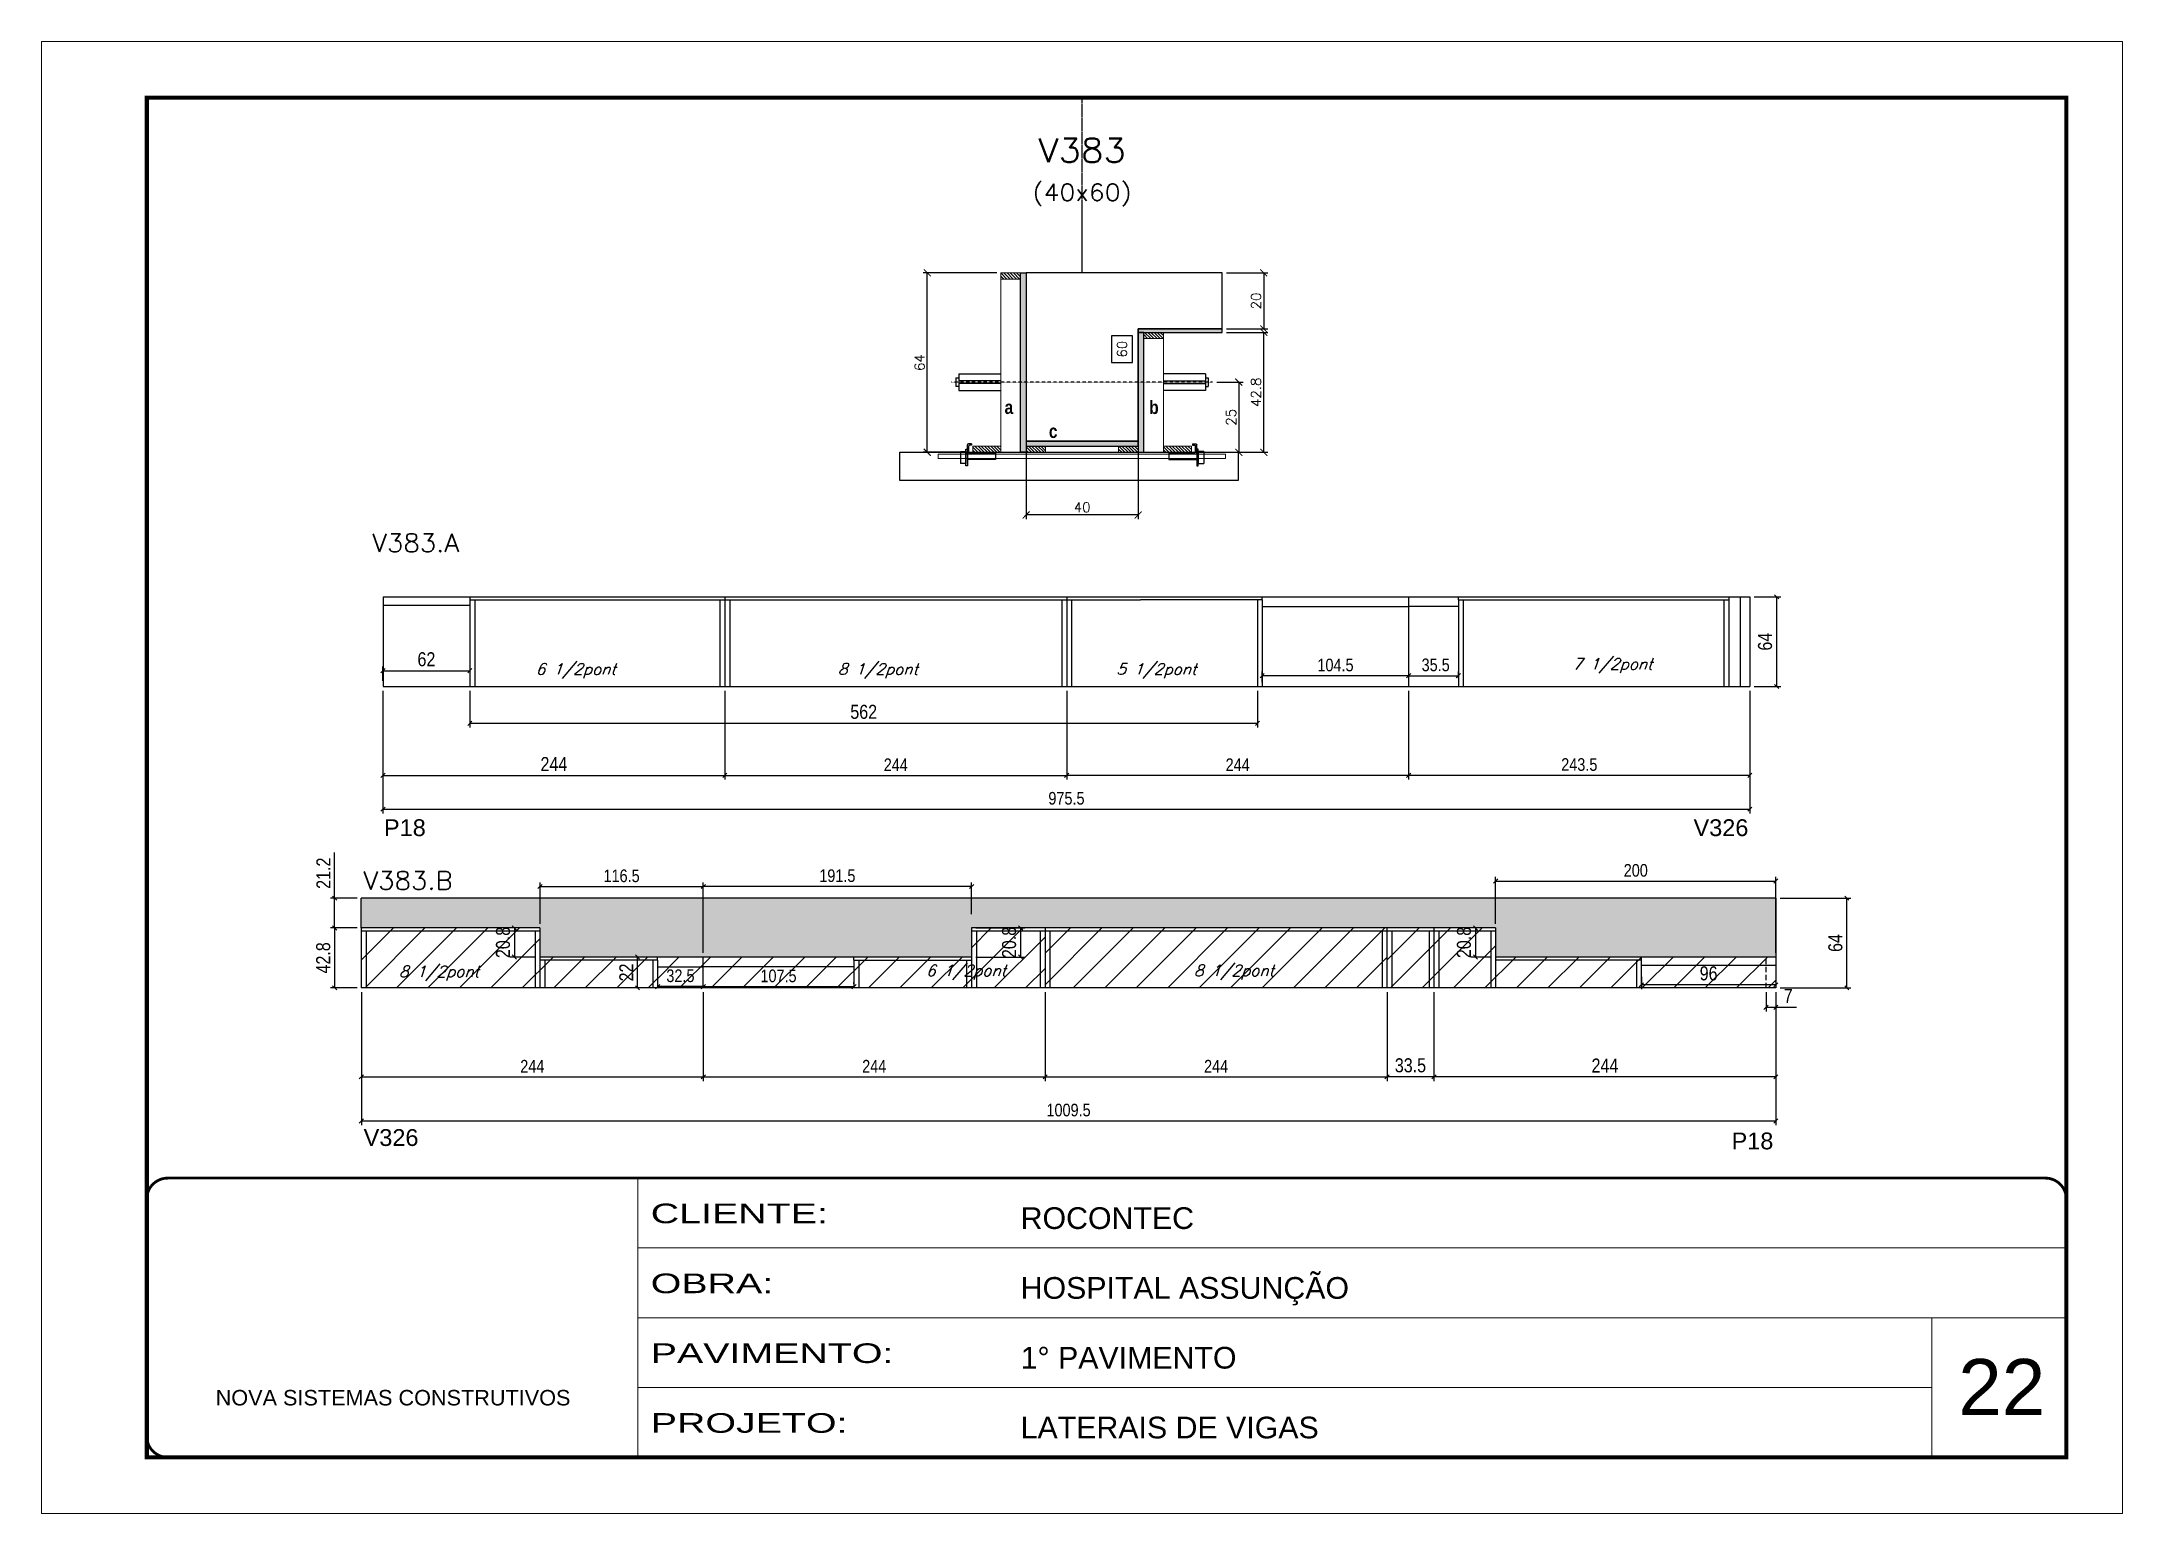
# Model space of a CAD drawing. Extents: x 137137 to 143418, y 10464 to 34486.
# Drawn here: x 138736 to 140221, y 27693 to 28743 of the extents above; entities that cross this region are included whole.
import ezdxf
from ezdxf.enums import TextEntityAlignment as Align

# ---------------------------------------------------------------- set-up
doc = ezdxf.new("R2010")
doc.units = 0
for name, pattern in [('CONTINUO', [0]), ('DASHED', [0.75, 0.5, -0.25]), ('HIDDEN', [0.375, 0.25, -0.125])]:
    doc.linetypes.add(name, pattern=pattern)
for name, color, linetype in [('5', 5, 'Continuous'), ('barrote', 251, 'Continuous'), ('COTA', 241, 'Continuous'), ('Cota Seção (2x)', 4, 'Continuous'), ('detalhes', 4, 'Continuous'), ('Painéis', 200, 'Continuous'), ('presilha', 1, 'Continuous'), ('SARR_2.2x7', 40, 'Continuous'), ('SARR_3.5x7', 81, 'Continuous'), ('TENSOR', 3, 'Continuous'), ('texto', 7, 'Continuous'), ('Texto de Titulo', 7, 'Continuous'), ('Texto Qtd Sarr', 242, 'Continuous')]:
    doc.layers.add(name, color=color, linetype=linetype)
for name, color, linetype, lineweight in [('CARIMBO', 255, 'Continuous', 9), ('CONCRETO', 251, 'Continuous', 25), ('Escoras', 2, 'Continuous', 25), ('Folhas', 255, 'Continuous', 9), ('Hachura', 251, 'Continuous', 9), ('Madeira', 126, 'Continuous', 18), ('SARRAFO DE PRESSAO', 251, 'DASHED', 9), ('SCO-___-LAJ', 2, 'Continuous', 0), ('Texto Seção', 7, 'Continuous', 15)]:
    doc.layers.add(name, color=color, linetype=linetype, lineweight=lineweight)
doc.styles.add('ARIAL', font='arial.ttf')
doc.styles.add('COTA TECNICA', font='techl___.ttf', dxfattribs={"height": 10})
doc.styles.add('COTA TECNICA-50', font='techl___.ttf', dxfattribs={"height": 9})
doc.styles.add('REGUA-120', font='ROMANS.shx', dxfattribs={"height": 15})
doc.styles.add('Romans', font='romans.shx')
doc.styles.get("Standard").update_dxf_attribs({"font": 'arial.ttf'})
doc.styles.add('TECNICA', font='techb___.ttf', dxfattribs={"height": 10})
doc.styles.add('Tecnologia', font='')
doc.styles.get('Tecnologia').set_extended_font_data('Forgotten Futurist')
doc.dimstyles.new('COTA PAINEL-50', dxfattribs={"dimtxt": 9, "dimasz": 3, "dimexe": 3, "dimexo": 3, "dimgap": 3, "dimtad": 1, "dimdec": 1, "dimzin": 12, "dimdsep": 46, "dimtxsty": 'COTA TECNICA-50', "dimblk1": 'OBLIQUE', "dimblk2": 'OBLIQUE', "dimsah": 1, "dimcen": 0.9, "dimclrd": 4, "dimclre": 4, "dimclrt": 240, "dimadec": 1, "dimazin": 3, "dimtfac": 1, "dimtdec": 1, "dimtmove": 0, "dimatfit": 3, "dimfxl": 1, "dimtolj": 1, "dimtzin": 12, "dimarcsym": 0})
doc.dimstyles.new('Cota Seção (2x)', dxfattribs={"dimtxt": 7, "dimasz": 5, "dimexe": 3, "dimexo": 3, "dimgap": 2, "dimtad": 3, "dimdec": 1, "dimlfac": 0.5, "dimzin": 12, "dimdsep": 46, "dimtxsty": 'Romans', "dimblk": 'ARCHTICK', "dimcen": 0, "dimclrd": 4, "dimclre": 4, "dimclrt": 1, "dimadec": 1, "dimazin": 3, "dimtfac": 1, "dimtdec": 1, "dimtmove": 0, "dimatfit": 3, "dimldrblk": 'OBLIQUE', "dimfxl": 1, "dimtolj": 1, "dimtzin": 12, "dimarcsym": 0})
doc.dimstyles.new('Cota Seção interna', dxfattribs={"dimtxt": 7, "dimasz": 6, "dimexe": 0.18, "dimexo": 2, "dimgap": -4, "dimtad": 3, "dimdec": 1, "dimlfac": 0.5, "dimzin": 12, "dimdsep": 46, "dimtxsty": 'Romans', "dimblk": 'ARCHTICK', "dimcen": 0.09, "dimse1": 1, "dimse2": 1, "dimsd1": 1, "dimsd2": 1, "dimclrd": 180, "dimclre": 5, "dimclrt": 1, "dimadec": 0, "dimazin": 3, "dimtfac": 1, "dimtdec": 1, "dimtofl": 0, "dimtmove": 0, "dimatfit": 3, "dimldrblk": 'ARCHTICK', "dimfxl": 1, "dimtolj": 1, "dimtzin": 0, "dimarcsym": 0})
doc.dimstyles.new('PAINEL', dxfattribs={"dimtxt": 10, "dimasz": 3, "dimexe": 3, "dimexo": 3, "dimgap": 3, "dimtad": 1, "dimdec": 1, "dimzin": 12, "dimdsep": 46, "dimtxsty": 'COTA TECNICA', "dimblk1": 'OBLIQUE', "dimblk2": 'OBLIQUE', "dimsah": 1, "dimcen": 0.9, "dimclrd": 4, "dimclre": 4, "dimclrt": 240, "dimadec": 1, "dimazin": 3, "dimtfac": 1, "dimtdec": 1, "dimtmove": 0, "dimatfit": 3, "dimfxl": 1, "dimtolj": 1, "dimtzin": 12, "dimarcsym": 0})
pattern_1 = [(45, (9127.53, 1299.576), (-11.2253202, 11.2253202), [])]
pattern_2 = [(315, (162394.9753, 20220.2569), (1.12253202, 1.12253202), [])]
pattern_3 = [(315, (162436.9753, 20220.2569), (1.12253202, 1.12253202), [])]

msp = doc.modelspace()

# ---------------------------------------------------------------- texts
at = {"layer": '5', "linetype": 'Continuous'}
for s, p in [('P18', (138980.13, 28176.1)), ('V326', (139914.73, 28176.1)), ('V326', (138965.6, 27955.02)), ('P18', (139941.88, 27952.62))]:
    msp.add_text(s, height=12, rotation=359.99996, dxfattribs=at).set_placement(p)
at = {"layer": 'CARIMBO', "style": 'ARIAL'}
msp.add_text('22', height=40, dxfattribs=at).set_placement((140103.65, 27763.04))
at = {"layer": 'detalhes', "style": 'TECNICA'}
for s, p in [('a', (139423.05, 28477.24)), ('b', (139526.29, 28477.23)), ('c', (139454.65, 28460.14))]:
    msp.add_text(s, height=9.6, dxfattribs=at).set_placement(p)
at = {"layer": 'texto', "color": 2, "char_height": 8, "attachment_point": 5, "style": 'Romans'}
for s, insert in [('{\\Q19;\\C256;7 1/2pont}', (139856.9, 28297.59)), ('{\\Q19;\\C256;6 1/2pont}', (139117.04, 28293.97)), ('{\\Q19;\\C256;8 1/2pont}', (139332.63, 28293.97)), ('{\\Q19;\\C256;5 1/2pont}', (139531.41, 28293.97)), ('{\\Q19;\\C256;8 1/2pont}', (139019.36, 28078.19)), ('{\\Q19;\\C256;6 1/2pont}', (139395.56, 28078.89)), ('{\\Q19;\\C256;8 1/2pont}', (139586.75, 28078.89))]:
    msp.add_mtext(s, dxfattribs=dict(at, insert=insert))
at = {"layer": 'Texto Seção', "style": 'REGUA-120', "width": 1.05}
for s, p in [('V383.A', (138971.77, 28378.79)), ('V383.B', (138965.45, 28137.94))]:
    msp.add_text(s, height=13, dxfattribs=at).set_placement(p)

# ---------------------------------------------------------------- blocks, each defined once
blk = doc.blocks.new('9999999999')
at = {"color": 30, "linetype": 'CONTINUO'}
for p, q in [((98564.6, 34230.2), (98564.6, 34429.4)), ((98564.6, 34379.6), (99584, 34379.6)), ((98564.6, 34329.8), (99488, 34329.8)), ((99584, 34329.8), (99488, 34329.8)), ((99488, 34329.8), (99488, 34230.2)), ((98564.6, 34280), (99488, 34280))]:
    blk.add_line(p, q, dxfattribs=at)
at = {"color": 30, "linetype": 'CONTINUO', "const_width": 2}
blk.add_lwpolyline([(99584, 34230.2), (99584, 34414.4, 0.414214), (99569, 34429.4), (98229, 34429.4, 0.414214), (98214, 34414.4), (98214, 34245.2, 0.414214), (98229, 34230.2), (99584, 34230.2)], format="xyb", dxfattribs=at)
at = {"layer": 'Folhas'}
blk.add_lwpolyline([(98139, 34190.2), (99624, 34190.2), (99624, 35240.2), (98139, 35240.2)], close=True, dxfattribs=at)
at = {"layer": 'Folhas', "color": 30, "const_width": 3}
blk.add_lwpolyline([(98214, 34230.2), (99584, 34230.2), (99584, 35200.2), (98214, 35200.2)], close=True, dxfattribs=at)
at = {"color": 7, "linetype": 'Continuous', "ltscale": 5, "style": 'ARIAL'}
for s, height, p in [('ROCONTEC', 15.48, (98837.7, 34393.1)), ('HOSPITAL ASSUNÇÃO', 15.483, (98837.7, 34343.3)), ('1° PAVIMENTO', 15.483, (98837.7, 34293.5)), ('NOVA SISTEMAS CONSTRUTIVOS', 11.059, (98263.2, 34267.2)), ('LATERAIS DE VIGAS', 15.483, (98837.7, 34243.7))]:
    blk.add_text(s, height=height, dxfattribs=at).set_placement(p)
at = {"layer": 'Folhas', "color": 7, "style": 'Tecnologia', "width": 1.5}
for s, p in [('CLIENTE:', (98573.7, 34397.2)), ('OBRA:', (98573.7, 34347.3)), ('PAVIMENTO:', (98573.7, 34297.5)), ('PROJETO:', (98573.7, 34247.7))]:
    blk.add_text(s, height=14, dxfattribs=at).set_placement(p)
blk = doc.blocks.new('_Oblique')
at = {"color": 0, "linetype": 'ByBlock', "lineweight": -2}
blk.add_line((-0.5, -0.5), (0.5, 0.5), dxfattribs=at)
blk = doc.blocks.new('*D856')
at = {"layer": 'COTA', "color": 4, "linetype": 'ByBlock', "lineweight": -2, "transparency": 16777216}
for p, q in [((139088.5, 28110.6), (139070.2, 28110.6)), ((139073.2, 28110.6), (139073.2, 28089.8)), ((139088.5, 28089.8), (139070.2, 28089.8))]:
    blk.add_line(p, q, dxfattribs=at)
at = {"layer": 'Defpoints', "color": 0, "linetype": 'ByBlock', "transparency": 16777216}
for p in [(139091.5, 28110.6), (139073.2, 28089.8), (139091.5, 28089.8)]:
    blk.add_point(p, dxfattribs=at)
at = {"layer": 'COTA', "color": 4, "linetype": 'ByBlock', "lineweight": -2, "transparency": 16777216, "xscale": 3, "yscale": 3, "zscale": 3}
for p, rotation in [((139073.2, 28110.6), 90), ((139073.2, 28089.8), 270)]:
    blk.add_blockref('_Oblique', p, dxfattribs=dict(at, rotation=rotation))
at = {"layer": 'COTA', "color": 240, "linetype": 'ByBlock', "transparency": 16777216, "insert": (139065.1, 28100.2), "char_height": 10, "attachment_point": 5, "rotation": 90, "style": 'COTA TECNICA'}
blk.add_mtext('\\A1;20.8', dxfattribs=at)
blk = doc.blocks.new('*D857')
at = {"layer": 'COTA', "color": 4, "linetype": 'ByBlock', "lineweight": -2, "transparency": 16777216}
for p, q in [((139402.5, 28110.6), (139437.5, 28110.6)), ((139434.5, 28110.6), (139434.5, 28089.8)), ((139402.5, 28089.8), (139437.5, 28089.8))]:
    blk.add_line(p, q, dxfattribs=at)
at = {"layer": 'Defpoints', "color": 0, "linetype": 'ByBlock', "transparency": 16777216}
for p in [(139399.5, 28110.6), (139399.5, 28089.8), (139434.5, 28089.8)]:
    blk.add_point(p, dxfattribs=at)
at = {"layer": 'COTA', "color": 4, "linetype": 'ByBlock', "lineweight": -2, "transparency": 16777216, "xscale": 3, "yscale": 3, "zscale": 3}
for p, rotation in [((139434.5, 28110.6), 90), ((139434.5, 28089.8), 270)]:
    blk.add_blockref('_Oblique', p, dxfattribs=dict(at, rotation=rotation))
at = {"layer": 'COTA', "color": 240, "linetype": 'ByBlock', "transparency": 16777216, "insert": (139426.3, 28100.2), "char_height": 10, "attachment_point": 5, "rotation": 90, "style": 'COTA TECNICA'}
blk.add_mtext('\\A1;20.8', dxfattribs=at)
blk = doc.blocks.new('*D805')
at = {"layer": 'COTA', "color": 4, "linetype": 'ByBlock', "lineweight": -2, "transparency": 16777216}
for p, q in [((138961, 28110.6), (138941.9, 28110.6)), ((138944.9, 28110.6), (138944.9, 28067.8)), ((138961, 28067.8), (138941.9, 28067.8))]:
    blk.add_line(p, q, dxfattribs=at)
at = {"layer": 'Defpoints', "color": 0, "linetype": 'ByBlock', "transparency": 16777216}
for p in [(138964, 28110.6), (138944.9, 28067.8), (138964, 28067.8)]:
    blk.add_point(p, dxfattribs=at)
at = {"layer": 'COTA', "color": 4, "linetype": 'ByBlock', "lineweight": -2, "transparency": 16777216, "xscale": 3, "yscale": 3, "zscale": 3}
for p, rotation in [((138944.9, 28110.6), 90), ((138944.9, 28067.8), 270)]:
    blk.add_blockref('_Oblique', p, dxfattribs=dict(at, rotation=rotation))
at = {"layer": 'COTA', "color": 240, "linetype": 'ByBlock', "transparency": 16777216, "insert": (138936.8, 28089.2), "char_height": 10, "attachment_point": 5, "rotation": 90, "style": 'COTA TECNICA'}
blk.add_mtext('\\A1;42.8', dxfattribs=at)
blk = doc.blocks.new('*D806')
at = {"layer": 'COTA', "color": 4, "linetype": 'ByBlock', "lineweight": -2, "transparency": 16777216}
for p, q in [((138944.9, 28131.8), (138944.9, 28164.5)), ((138961, 28131.8), (138941.9, 28131.8)), ((138944.9, 28110.6), (138944.9, 28131.8)), ((138961, 28110.6), (138941.9, 28110.6))]:
    blk.add_line(p, q, dxfattribs=at)
at = {"layer": 'Defpoints', "color": 0, "linetype": 'ByBlock', "transparency": 16777216}
for p in [(138944.9, 28131.8), (138964, 28131.8), (138964, 28110.6)]:
    blk.add_point(p, dxfattribs=at)
at = {"layer": 'COTA', "color": 4, "linetype": 'ByBlock', "lineweight": -2, "transparency": 16777216, "xscale": 3, "yscale": 3, "zscale": 3}
for p, rotation in [((138944.9, 28131.8), 90), ((138944.9, 28110.6), 270)]:
    blk.add_blockref('_Oblique', p, dxfattribs=dict(at, rotation=rotation))
at = {"layer": 'COTA', "color": 240, "linetype": 'ByBlock', "transparency": 16777216, "insert": (138936.9, 28149.6), "char_height": 10, "attachment_point": 5, "rotation": 90, "style": 'COTA TECNICA'}
blk.add_mtext('\\A1;21.2', dxfattribs=at)
blk = doc.blocks.new('*D858')
at = {"layer": 'COTA', "color": 4, "linetype": 'ByBlock', "lineweight": -2, "transparency": 16777216}
for p, q in [((139729.5, 28064.8), (139729.5, 28001.3)), ((139973.5, 28064.8), (139973.5, 28001.3)), ((139973.5, 28004.3), (139729.5, 28004.3))]:
    blk.add_line(p, q, dxfattribs=at)
at = {"layer": 'Defpoints', "color": 0, "linetype": 'ByBlock', "transparency": 16777216}
for p in [(139729.5, 28067.8), (139973.5, 28067.8), (139729.5, 28004.3)]:
    blk.add_point(p, dxfattribs=at)
at = {"layer": 'COTA', "color": 4, "linetype": 'ByBlock', "lineweight": -2, "transparency": 16777216, "xscale": 3, "yscale": 3, "zscale": 3, "rotation": 180}
blk.add_blockref('_Oblique', (139729.5, 28004.3), dxfattribs=at)
at = {"layer": 'COTA', "color": 4, "linetype": 'ByBlock', "lineweight": -2, "transparency": 16777216, "xscale": 3, "yscale": 3, "zscale": 3}
blk.add_blockref('_Oblique', (139973.5, 28004.3), dxfattribs=at)
at = {"layer": 'COTA', "color": 240, "linetype": 'ByBlock', "transparency": 16777216, "insert": (139851.5, 28012.4), "char_height": 10, "attachment_point": 5, "style": 'COTA TECNICA'}
blk.add_mtext('\\A1;244', dxfattribs=at)
blk = doc.blocks.new('*D807')
at = {"layer": 'COTA', "color": 4, "linetype": 'ByBlock', "lineweight": -2, "transparency": 16777216}
for p, q in [((139696, 28064.8), (139696, 28001.3)), ((139729.5, 28064.8), (139729.5, 28001.3)), ((139729.5, 28004.3), (139696, 28004.3))]:
    blk.add_line(p, q, dxfattribs=at)
at = {"layer": 'Defpoints', "color": 0, "linetype": 'ByBlock', "transparency": 16777216}
for p in [(139696, 28067.8), (139729.5, 28067.8), (139696, 28004.3)]:
    blk.add_point(p, dxfattribs=at)
at = {"layer": 'COTA', "color": 4, "linetype": 'ByBlock', "lineweight": -2, "transparency": 16777216, "xscale": 3, "yscale": 3, "zscale": 3, "rotation": 180}
blk.add_blockref('_Oblique', (139696, 28004.3), dxfattribs=at)
at = {"layer": 'COTA', "color": 4, "linetype": 'ByBlock', "lineweight": -2, "transparency": 16777216, "xscale": 3, "yscale": 3, "zscale": 3}
blk.add_blockref('_Oblique', (139729.5, 28004.3), dxfattribs=at)
at = {"layer": 'COTA', "color": 240, "linetype": 'ByBlock', "transparency": 16777216, "insert": (139712.7, 28012.5), "char_height": 10, "attachment_point": 5, "style": 'COTA TECNICA'}
blk.add_mtext('\\A1;33.5', dxfattribs=at)
blk = doc.blocks.new('*D859')
at = {"layer": 'COTA', "color": 4, "linetype": 'ByBlock', "lineweight": -2, "transparency": 16777216}
for p, q in [((139770.5, 28110.6), (139756.1, 28110.6)), ((139759.1, 28110.6), (139759.1, 28089.8)), ((139770.5, 28089.8), (139756.1, 28089.8))]:
    blk.add_line(p, q, dxfattribs=at)
at = {"layer": 'Defpoints', "color": 0, "linetype": 'ByBlock', "transparency": 16777216}
for p in [(139773.5, 28110.6), (139759.1, 28089.8), (139773.5, 28089.8)]:
    blk.add_point(p, dxfattribs=at)
at = {"layer": 'COTA', "color": 4, "linetype": 'ByBlock', "lineweight": -2, "transparency": 16777216, "xscale": 3, "yscale": 3, "zscale": 3}
for p, rotation in [((139759.1, 28110.6), 90), ((139759.1, 28089.8), 270)]:
    blk.add_blockref('_Oblique', p, dxfattribs=dict(at, rotation=rotation))
at = {"layer": 'COTA', "color": 240, "linetype": 'ByBlock', "transparency": 16777216, "insert": (139750.9, 28100.2), "char_height": 10, "attachment_point": 5, "rotation": 90, "style": 'COTA TECNICA'}
blk.add_mtext('\\A1;20.8', dxfattribs=at)
blk = doc.blocks.new('*D860')
at = {"layer": 'COTA', "color": 4, "linetype": 'ByBlock', "lineweight": -2, "transparency": 16777216}
for p, q in [((139877.5, 28075.8), (139877.5, 28067)), ((139973.5, 28070), (139877.5, 28070)), ((139973.5, 28071.8), (139973.5, 28073))]:
    blk.add_line(p, q, dxfattribs=at)
at = {"layer": 'Defpoints', "color": 0, "linetype": 'ByBlock', "transparency": 16777216}
for p in [(139877.5, 28078.8), (139877.5, 28070), (139973.5, 28068.8)]:
    blk.add_point(p, dxfattribs=at)
at = {"layer": 'COTA', "color": 4, "linetype": 'ByBlock', "lineweight": -2, "transparency": 16777216, "xscale": 3, "yscale": 3, "zscale": 3, "rotation": 180}
blk.add_blockref('_Oblique', (139877.5, 28070), dxfattribs=at)
at = {"layer": 'COTA', "color": 4, "linetype": 'ByBlock', "lineweight": -2, "transparency": 16777216, "xscale": 3, "yscale": 3, "zscale": 3}
blk.add_blockref('_Oblique', (139973.5, 28070), dxfattribs=at)
at = {"layer": 'COTA', "color": 240, "linetype": 'ByBlock', "transparency": 16777216, "insert": (139925.5, 28078.1), "char_height": 10, "attachment_point": 5, "style": 'COTA TECNICA'}
blk.add_mtext('\\A1;96', dxfattribs=at)
blk = doc.blocks.new('*D861')
at = {"layer": 'COTA', "color": 4, "linetype": 'ByBlock', "lineweight": -2, "transparency": 16777216}
for p, q in [((139172.5, 28089.8), (139158.1, 28089.8)), ((139161.1, 28067.8), (139161.1, 28089.8)), ((139172.5, 28067.8), (139158.1, 28067.8))]:
    blk.add_line(p, q, dxfattribs=at)
at = {"layer": 'Defpoints', "color": 0, "linetype": 'ByBlock', "transparency": 16777216}
for p in [(139161.1, 28089.8), (139175.5, 28089.8), (139175.5, 28067.8)]:
    blk.add_point(p, dxfattribs=at)
at = {"layer": 'COTA', "color": 4, "linetype": 'ByBlock', "lineweight": -2, "transparency": 16777216, "xscale": 3, "yscale": 3, "zscale": 3}
for p, rotation in [((139161.1, 28089.8), 90), ((139161.1, 28067.8), 270)]:
    blk.add_blockref('_Oblique', p, dxfattribs=dict(at, rotation=rotation))
at = {"layer": 'COTA', "color": 240, "linetype": 'ByBlock', "transparency": 16777216, "insert": (139153.1, 28078.8), "char_height": 10, "attachment_point": 5, "rotation": 90, "style": 'COTA TECNICA'}
blk.add_mtext('\\A1;22', dxfattribs=at)
blk = doc.blocks.new('*D808')
at = {"layer": 'Defpoints', "color": 0, "linetype": 'ByBlock', "transparency": 16777216}
for p in [(138964, 28067.8), (139208, 28067.8), (139208, 28004.3)]:
    blk.add_point(p, dxfattribs=at)
at = {"layer": 'Escoras', "color": 4, "linetype": 'ByBlock', "lineweight": -2, "transparency": 16777216}
for p, q in [((138964, 28064.8), (138964, 28001.3)), ((139208, 28064.8), (139208, 28001.3)), ((138964, 28004.3), (139208, 28004.3))]:
    blk.add_line(p, q, dxfattribs=at)
at = {"layer": 'Escoras', "color": 4, "linetype": 'ByBlock', "lineweight": -2, "transparency": 16777216, "xscale": 3, "yscale": 3, "zscale": 3, "rotation": 180}
blk.add_blockref('_Oblique', (138964, 28004.3), dxfattribs=at)
at = {"layer": 'Escoras', "color": 4, "linetype": 'ByBlock', "lineweight": -2, "transparency": 16777216, "xscale": 3, "yscale": 3, "zscale": 3}
blk.add_blockref('_Oblique', (139208, 28004.3), dxfattribs=at)
at = {"layer": 'Escoras', "color": 240, "linetype": 'ByBlock', "transparency": 16777216, "insert": (139086, 28011.9), "char_height": 9, "attachment_point": 5, "style": 'COTA TECNICA-50'}
blk.add_mtext('\\A1;244', dxfattribs=at)
blk = doc.blocks.new('*D809')
at = {"layer": 'Defpoints', "color": 0, "linetype": 'ByBlock', "transparency": 16777216}
for p in [(139208, 28067.8), (139315.5, 28068.7), (139315.5, 28067.8)]:
    blk.add_point(p, dxfattribs=at)
at = {"layer": 'Escoras', "color": 4, "linetype": 'ByBlock', "lineweight": -2, "transparency": 16777216}
for p, q in [((139208, 28070.8), (139208, 28071.7)), ((139208, 28068.7), (139315.5, 28068.7)), ((139315.5, 28070.8), (139315.5, 28071.7))]:
    blk.add_line(p, q, dxfattribs=at)
at = {"layer": 'Escoras', "color": 4, "linetype": 'ByBlock', "lineweight": -2, "transparency": 16777216, "xscale": 3, "yscale": 3, "zscale": 3, "rotation": 180}
blk.add_blockref('_Oblique', (139208, 28068.7), dxfattribs=at)
at = {"layer": 'Escoras', "color": 4, "linetype": 'ByBlock', "lineweight": -2, "transparency": 16777216, "xscale": 3, "yscale": 3, "zscale": 3}
blk.add_blockref('_Oblique', (139315.5, 28068.7), dxfattribs=at)
at = {"layer": 'Escoras', "color": 240, "linetype": 'ByBlock', "transparency": 16777216, "insert": (139261.7, 28076.3), "char_height": 9, "attachment_point": 5, "style": 'COTA TECNICA-50'}
blk.add_mtext('\\A1;107.5', dxfattribs=at)
blk = doc.blocks.new('*D862')
at = {"layer": 'Defpoints', "color": 0, "linetype": 'ByBlock', "transparency": 16777216}
for p in [(139208, 28067.8), (139452, 28067.8), (139452, 28004.3)]:
    blk.add_point(p, dxfattribs=at)
at = {"layer": 'Escoras', "color": 4, "linetype": 'ByBlock', "lineweight": -2, "transparency": 16777216}
for p, q in [((139208, 28064.8), (139208, 28001.3)), ((139452, 28064.8), (139452, 28001.3)), ((139208, 28004.3), (139452, 28004.3))]:
    blk.add_line(p, q, dxfattribs=at)
at = {"layer": 'Escoras', "color": 4, "linetype": 'ByBlock', "lineweight": -2, "transparency": 16777216, "xscale": 3, "yscale": 3, "zscale": 3, "rotation": 180}
blk.add_blockref('_Oblique', (139208, 28004.3), dxfattribs=at)
at = {"layer": 'Escoras', "color": 4, "linetype": 'ByBlock', "lineweight": -2, "transparency": 16777216, "xscale": 3, "yscale": 3, "zscale": 3}
blk.add_blockref('_Oblique', (139452, 28004.3), dxfattribs=at)
at = {"layer": 'Escoras', "color": 240, "linetype": 'ByBlock', "transparency": 16777216, "insert": (139330, 28011.9), "char_height": 9, "attachment_point": 5, "style": 'COTA TECNICA-50'}
blk.add_mtext('\\A1;244', dxfattribs=at)
blk = doc.blocks.new('*D863')
at = {"layer": 'Defpoints', "color": 0, "linetype": 'ByBlock', "transparency": 16777216}
for p in [(139452, 28067.8), (139696, 28067.8), (139696, 28004.3)]:
    blk.add_point(p, dxfattribs=at)
at = {"layer": 'Escoras', "color": 4, "linetype": 'ByBlock', "lineweight": -2, "transparency": 16777216}
for p, q in [((139452, 28064.8), (139452, 28001.3)), ((139696, 28064.8), (139696, 28001.3)), ((139452, 28004.3), (139696, 28004.3))]:
    blk.add_line(p, q, dxfattribs=at)
at = {"layer": 'Escoras', "color": 4, "linetype": 'ByBlock', "lineweight": -2, "transparency": 16777216, "xscale": 3, "yscale": 3, "zscale": 3, "rotation": 180}
blk.add_blockref('_Oblique', (139452, 28004.3), dxfattribs=at)
at = {"layer": 'Escoras', "color": 4, "linetype": 'ByBlock', "lineweight": -2, "transparency": 16777216, "xscale": 3, "yscale": 3, "zscale": 3}
blk.add_blockref('_Oblique', (139696, 28004.3), dxfattribs=at)
at = {"layer": 'Escoras', "color": 240, "linetype": 'ByBlock', "transparency": 16777216, "insert": (139574, 28011.9), "char_height": 9, "attachment_point": 5, "style": 'COTA TECNICA-50'}
blk.add_mtext('\\A1;244', dxfattribs=at)
blk = doc.blocks.new('*D864')
at = {"layer": 'Defpoints', "color": 0, "linetype": 'ByBlock', "transparency": 16777216}
for p in [(139175.5, 28068.7), (139175.5, 28068.7), (139208, 28068.7)]:
    blk.add_point(p, dxfattribs=at)
at = {"layer": 'Escoras', "color": 4, "linetype": 'ByBlock', "lineweight": -2, "transparency": 16777216}
blk.add_line((139208, 28068.7), (139175.5, 28068.7), dxfattribs=at)
at = {"layer": 'Escoras', "color": 4, "linetype": 'ByBlock', "lineweight": -2, "transparency": 16777216, "xscale": 3, "yscale": 3, "zscale": 3, "rotation": 180}
blk.add_blockref('_Oblique', (139175.5, 28068.7), dxfattribs=at)
at = {"layer": 'Escoras', "color": 4, "linetype": 'ByBlock', "lineweight": -2, "transparency": 16777216, "xscale": 3, "yscale": 3, "zscale": 3}
blk.add_blockref('_Oblique', (139208, 28068.7), dxfattribs=at)
at = {"layer": 'Escoras', "color": 240, "linetype": 'ByBlock', "transparency": 16777216, "insert": (139191.7, 28076.4), "char_height": 9, "attachment_point": 5, "style": 'COTA TECNICA-50'}
blk.add_mtext('\\A1;32.5', dxfattribs=at)
blk = doc.blocks.new('*D865')
at = {"layer": 'Defpoints', "color": 0, "linetype": 'ByBlock', "transparency": 16777216}
for p in [(139208, 28140.1), (139091.5, 28110.6), (139208, 28089.8)]:
    blk.add_point(p, dxfattribs=at)
at = {"layer": 'Escoras', "color": 4, "linetype": 'ByBlock', "lineweight": -2, "transparency": 16777216}
for p, q in [((139091.5, 28113.6), (139091.5, 28143.1)), ((139208, 28092.8), (139208, 28143.1)), ((139091.5, 28140.1), (139208, 28140.1))]:
    blk.add_line(p, q, dxfattribs=at)
at = {"layer": 'Escoras', "color": 4, "linetype": 'ByBlock', "lineweight": -2, "transparency": 16777216, "xscale": 3, "yscale": 3, "zscale": 3, "rotation": 180}
blk.add_blockref('_Oblique', (139091.5, 28140.1), dxfattribs=at)
at = {"layer": 'Escoras', "color": 4, "linetype": 'ByBlock', "lineweight": -2, "transparency": 16777216, "xscale": 3, "yscale": 3, "zscale": 3}
blk.add_blockref('_Oblique', (139208, 28140.1), dxfattribs=at)
at = {"layer": 'Escoras', "color": 240, "linetype": 'ByBlock', "transparency": 16777216, "insert": (139149.7, 28147.7), "char_height": 9, "attachment_point": 5, "style": 'COTA TECNICA-50'}
blk.add_mtext('\\A1;116.5', dxfattribs=at)
blk = doc.blocks.new('*D810')
at = {"layer": 'Defpoints', "color": 0, "linetype": 'ByBlock', "transparency": 16777216}
for p in [(139208, 28140.1), (139399.5, 28117.4), (139208, 28089.8)]:
    blk.add_point(p, dxfattribs=at)
at = {"layer": 'Escoras', "color": 4, "linetype": 'ByBlock', "lineweight": -2, "transparency": 16777216}
for p, q in [((139208, 28092.8), (139208, 28143.1)), ((139399.5, 28120.4), (139399.5, 28143.1)), ((139399.5, 28140.1), (139208, 28140.1))]:
    blk.add_line(p, q, dxfattribs=at)
at = {"layer": 'Escoras', "color": 4, "linetype": 'ByBlock', "lineweight": -2, "transparency": 16777216, "xscale": 3, "yscale": 3, "zscale": 3, "rotation": 180}
blk.add_blockref('_Oblique', (139208, 28140.1), dxfattribs=at)
at = {"layer": 'Escoras', "color": 4, "linetype": 'ByBlock', "lineweight": -2, "transparency": 16777216, "xscale": 3, "yscale": 3, "zscale": 3}
blk.add_blockref('_Oblique', (139399.5, 28140.1), dxfattribs=at)
at = {"layer": 'Escoras', "color": 240, "linetype": 'ByBlock', "transparency": 16777216, "insert": (139303.7, 28147.8), "char_height": 9, "attachment_point": 5, "style": 'COTA TECNICA-50'}
blk.add_mtext('\\A1;191.5', dxfattribs=at)
blk = doc.blocks.new('*D866')
at = {"layer": 'Defpoints', "color": 0, "linetype": 'ByBlock', "transparency": 16777216}
for p in [(139973.5, 28144), (139773.5, 28110.6), (139973.5, 28089.8)]:
    blk.add_point(p, dxfattribs=at)
at = {"layer": 'Escoras', "color": 4, "linetype": 'ByBlock', "lineweight": -2, "transparency": 16777216}
for p, q in [((139773.5, 28113.6), (139773.5, 28147)), ((139773.5, 28144), (139973.5, 28144)), ((139973.5, 28092.8), (139973.5, 28147))]:
    blk.add_line(p, q, dxfattribs=at)
at = {"layer": 'Escoras', "color": 4, "linetype": 'ByBlock', "lineweight": -2, "transparency": 16777216, "xscale": 3, "yscale": 3, "zscale": 3, "rotation": 180}
blk.add_blockref('_Oblique', (139773.5, 28144), dxfattribs=at)
at = {"layer": 'Escoras', "color": 4, "linetype": 'ByBlock', "lineweight": -2, "transparency": 16777216, "xscale": 3, "yscale": 3, "zscale": 3}
blk.add_blockref('_Oblique', (139973.5, 28144), dxfattribs=at)
at = {"layer": 'Escoras', "color": 240, "linetype": 'ByBlock', "transparency": 16777216, "insert": (139873.5, 28151.6), "char_height": 9, "attachment_point": 5, "style": 'COTA TECNICA-50'}
blk.add_mtext('\\A1;200', dxfattribs=at)
blk = doc.blocks.new('*D867')
at = {"layer": 'COTA', "color": 4, "linetype": 'ByBlock', "lineweight": -2, "transparency": 16777216}
for p, q in [((139966.5, 28064.8), (139966.5, 28051)), ((139966.5, 28054), (139973.5, 28054)), ((139973.5, 28064.8), (139973.5, 28051)), ((139973.5, 28054), (139988.2, 28054))]:
    blk.add_line(p, q, dxfattribs=at)
at = {"layer": 'Defpoints', "color": 0, "linetype": 'ByBlock', "transparency": 16777216}
for p in [(139966.5, 28067.8), (139973.5, 28067.8), (139973.5, 28054)]:
    blk.add_point(p, dxfattribs=at)
at = {"layer": 'COTA', "color": 4, "linetype": 'ByBlock', "lineweight": -2, "transparency": 16777216, "xscale": 3, "yscale": 3, "zscale": 3, "rotation": 180}
blk.add_blockref('_Oblique', (139966.5, 28054), dxfattribs=at)
at = {"layer": 'COTA', "color": 4, "linetype": 'ByBlock', "lineweight": -2, "transparency": 16777216, "xscale": 3, "yscale": 3, "zscale": 3}
blk.add_blockref('_Oblique', (139973.5, 28054), dxfattribs=at)
at = {"layer": 'COTA', "color": 240, "linetype": 'ByBlock', "transparency": 16777216, "insert": (139982.3, 28062.1), "char_height": 10, "attachment_point": 5, "style": 'COTA TECNICA'}
blk.add_mtext('\\A1;7', dxfattribs=at)
blk = doc.blocks.new('*D811')
at = {"layer": 'COTA', "color": 4, "linetype": 'ByBlock', "lineweight": -2, "transparency": 16777216}
for p, q in [((139957.9, 28346.8), (139977, 28346.8)), ((139974, 28346.8), (139974, 28282.8)), ((139957.9, 28282.8), (139977, 28282.8))]:
    blk.add_line(p, q, dxfattribs=at)
at = {"layer": 'Defpoints', "color": 0, "linetype": 'ByBlock', "transparency": 16777216}
for p in [(139954.9, 28346.8), (139954.9, 28282.8), (139974, 28282.8)]:
    blk.add_point(p, dxfattribs=at)
at = {"layer": 'COTA', "color": 4, "linetype": 'ByBlock', "lineweight": -2, "transparency": 16777216, "xscale": 3, "yscale": 3, "zscale": 3}
for p, rotation in [((139974, 28346.8), 90), ((139974, 28282.8), 270)]:
    blk.add_blockref('_Oblique', p, dxfattribs=dict(at, rotation=rotation))
at = {"layer": 'COTA', "color": 240, "linetype": 'ByBlock', "transparency": 16777216, "insert": (139965.8, 28314.8), "char_height": 10, "attachment_point": 5, "rotation": 90, "style": 'COTA TECNICA'}
blk.add_mtext('\\A1;64', dxfattribs=at)
blk = doc.blocks.new('*D868')
at = {"layer": 'COTA', "color": 4, "linetype": 'ByBlock', "lineweight": -2, "transparency": 16777216}
for p, q in [((138979.4, 28279.8), (138979.4, 28216.4)), ((139223.4, 28279.8), (139223.4, 28216.4)), ((138979.4, 28219.4), (139223.4, 28219.4))]:
    blk.add_line(p, q, dxfattribs=at)
at = {"layer": 'Defpoints', "color": 0, "linetype": 'ByBlock', "transparency": 16777216}
for p in [(138979.4, 28282.8), (139223.4, 28282.8), (139223.4, 28219.4)]:
    blk.add_point(p, dxfattribs=at)
at = {"layer": 'COTA', "color": 4, "linetype": 'ByBlock', "lineweight": -2, "transparency": 16777216, "xscale": 3, "yscale": 3, "zscale": 3, "rotation": 180}
blk.add_blockref('_Oblique', (138979.4, 28219.4), dxfattribs=at)
at = {"layer": 'COTA', "color": 4, "linetype": 'ByBlock', "lineweight": -2, "transparency": 16777216, "xscale": 3, "yscale": 3, "zscale": 3}
blk.add_blockref('_Oblique', (139223.4, 28219.4), dxfattribs=at)
at = {"layer": 'COTA', "color": 240, "linetype": 'ByBlock', "transparency": 16777216, "insert": (139101.4, 28227.5), "char_height": 10, "attachment_point": 5, "style": 'COTA TECNICA'}
blk.add_mtext('\\A1;244', dxfattribs=at)
blk = doc.blocks.new('*D869')
at = {"layer": 'COTA', "color": 4, "linetype": 'ByBlock', "lineweight": -2, "transparency": 16777216}
for p, q in [((139041.4, 28311.8), (139041.4, 28291.1)), ((138979.4, 28286.8), (138979.4, 28297.1)), ((138979.4, 28294.1), (139041.4, 28294.1))]:
    blk.add_line(p, q, dxfattribs=at)
at = {"layer": 'Defpoints', "color": 0, "linetype": 'ByBlock', "transparency": 16777216}
for p in [(139041.4, 28314.8), (139041.4, 28294.1), (138979.4, 28283.8)]:
    blk.add_point(p, dxfattribs=at)
at = {"layer": 'COTA', "color": 4, "linetype": 'ByBlock', "lineweight": -2, "transparency": 16777216, "xscale": 3, "yscale": 3, "zscale": 3, "rotation": 180}
blk.add_blockref('_Oblique', (138979.4, 28294.1), dxfattribs=at)
at = {"layer": 'COTA', "color": 4, "linetype": 'ByBlock', "lineweight": -2, "transparency": 16777216, "xscale": 3, "yscale": 3, "zscale": 3}
blk.add_blockref('_Oblique', (139041.4, 28294.1), dxfattribs=at)
at = {"layer": 'COTA', "color": 240, "linetype": 'ByBlock', "transparency": 16777216, "insert": (139010.4, 28302.2), "char_height": 10, "attachment_point": 5, "style": 'COTA TECNICA'}
blk.add_mtext('\\A1;62', dxfattribs=at)
blk = doc.blocks.new('*D779')
at = {"layer": 'Defpoints', "color": 0, "linetype": 'ByBlock', "transparency": 16777216}
for p in [(139711.4, 28282.8), (139954.9, 28282.8), (139711.4, 28219.4)]:
    blk.add_point(p, dxfattribs=at)
at = {"layer": 'Escoras', "color": 4, "linetype": 'ByBlock', "lineweight": -2, "transparency": 16777216}
for p, q in [((139711.4, 28279.8), (139711.4, 28216.4)), ((139954.9, 28279.8), (139954.9, 28216.4)), ((139954.9, 28219.4), (139711.4, 28219.4))]:
    blk.add_line(p, q, dxfattribs=at)
at = {"layer": 'Escoras', "color": 4, "linetype": 'ByBlock', "lineweight": -2, "transparency": 16777216, "xscale": 3, "yscale": 3, "zscale": 3, "rotation": 180}
blk.add_blockref('_Oblique', (139711.4, 28219.4), dxfattribs=at)
at = {"layer": 'Escoras', "color": 4, "linetype": 'ByBlock', "lineweight": -2, "transparency": 16777216, "xscale": 3, "yscale": 3, "zscale": 3}
blk.add_blockref('_Oblique', (139954.9, 28219.4), dxfattribs=at)
at = {"layer": 'Escoras', "color": 240, "linetype": 'ByBlock', "transparency": 16777216, "insert": (139833.2, 28227.1), "char_height": 9, "attachment_point": 5, "style": 'COTA TECNICA-50'}
blk.add_mtext('\\A1;243.5', dxfattribs=at)
blk = doc.blocks.new('*D780')
at = {"layer": 'Defpoints', "color": 0, "linetype": 'ByBlock', "transparency": 16777216}
for p in [(139606.9, 28290.5), (139711.4, 28290.5), (139606.9, 28282.8)]:
    blk.add_point(p, dxfattribs=at)
at = {"layer": 'Escoras', "color": 4, "linetype": 'ByBlock', "lineweight": -2, "transparency": 16777216}
for p, q in [((139606.9, 28285.8), (139606.9, 28293.5)), ((139711.4, 28290.5), (139606.9, 28290.5))]:
    blk.add_line(p, q, dxfattribs=at)
at = {"layer": 'Escoras', "color": 4, "linetype": 'ByBlock', "lineweight": -2, "transparency": 16777216, "xscale": 3, "yscale": 3, "zscale": 3, "rotation": 180}
blk.add_blockref('_Oblique', (139606.9, 28290.5), dxfattribs=at)
at = {"layer": 'Escoras', "color": 4, "linetype": 'ByBlock', "lineweight": -2, "transparency": 16777216, "xscale": 3, "yscale": 3, "zscale": 3}
blk.add_blockref('_Oblique', (139711.4, 28290.5), dxfattribs=at)
at = {"layer": 'Escoras', "color": 240, "linetype": 'ByBlock', "transparency": 16777216, "insert": (139659.2, 28298.1), "char_height": 9, "attachment_point": 5, "style": 'COTA TECNICA-50'}
blk.add_mtext('\\A1;104.5', dxfattribs=at)
blk = doc.blocks.new('*D834')
at = {"layer": 'Defpoints', "color": 0, "linetype": 'ByBlock', "transparency": 16777216}
for p in [(139467.4, 28282.8), (139711.4, 28282.8), (139467.4, 28219.4)]:
    blk.add_point(p, dxfattribs=at)
at = {"layer": 'Escoras', "color": 4, "linetype": 'ByBlock', "lineweight": -2, "transparency": 16777216}
for p, q in [((139467.4, 28279.8), (139467.4, 28216.4)), ((139711.4, 28279.8), (139711.4, 28216.4)), ((139711.4, 28219.4), (139467.4, 28219.4))]:
    blk.add_line(p, q, dxfattribs=at)
at = {"layer": 'Escoras', "color": 4, "linetype": 'ByBlock', "lineweight": -2, "transparency": 16777216, "xscale": 3, "yscale": 3, "zscale": 3, "rotation": 180}
blk.add_blockref('_Oblique', (139467.4, 28219.4), dxfattribs=at)
at = {"layer": 'Escoras', "color": 4, "linetype": 'ByBlock', "lineweight": -2, "transparency": 16777216, "xscale": 3, "yscale": 3, "zscale": 3}
blk.add_blockref('_Oblique', (139711.4, 28219.4), dxfattribs=at)
at = {"layer": 'Escoras', "color": 240, "linetype": 'ByBlock', "transparency": 16777216, "insert": (139589.4, 28227), "char_height": 9, "attachment_point": 5, "style": 'COTA TECNICA-50'}
blk.add_mtext('\\A1;244', dxfattribs=at)
blk = doc.blocks.new('*D836')
at = {"layer": 'Defpoints', "color": 0, "linetype": 'ByBlock', "transparency": 16777216}
for p in [(139711.4, 28290.5), (139746.9, 28290.5), (139746.9, 28285.8)]:
    blk.add_point(p, dxfattribs=at)
at = {"layer": 'Escoras', "color": 4, "linetype": 'ByBlock', "lineweight": -2, "transparency": 16777216}
for p, q in [((139711.4, 28293.5), (139711.4, 28293.5)), ((139711.4, 28290.5), (139746.9, 28290.5)), ((139746.9, 28288.8), (139746.9, 28293.5))]:
    blk.add_line(p, q, dxfattribs=at)
at = {"layer": 'Escoras', "color": 4, "linetype": 'ByBlock', "lineweight": -2, "transparency": 16777216, "xscale": 3, "yscale": 3, "zscale": 3, "rotation": 180}
blk.add_blockref('_Oblique', (139711.4, 28290.5), dxfattribs=at)
at = {"layer": 'Escoras', "color": 4, "linetype": 'ByBlock', "lineweight": -2, "transparency": 16777216, "xscale": 3, "yscale": 3, "zscale": 3}
blk.add_blockref('_Oblique', (139746.9, 28290.5), dxfattribs=at)
at = {"layer": 'Escoras', "color": 240, "linetype": 'ByBlock', "transparency": 16777216, "insert": (139730.7, 28298.2), "char_height": 9, "attachment_point": 5, "style": 'COTA TECNICA-50'}
blk.add_mtext('\\A1;35.5', dxfattribs=at)
blk = doc.blocks.new('*D781')
at = {"layer": 'Defpoints', "color": 0, "linetype": 'ByBlock', "transparency": 16777216}
for p in [(139223.4, 28282.8), (139467.4, 28282.8), (139467.4, 28219.4)]:
    blk.add_point(p, dxfattribs=at)
at = {"layer": 'Escoras', "color": 4, "linetype": 'ByBlock', "lineweight": -2, "transparency": 16777216}
for p, q in [((139223.4, 28279.8), (139223.4, 28216.4)), ((139467.4, 28279.8), (139467.4, 28216.4)), ((139223.4, 28219.4), (139467.4, 28219.4))]:
    blk.add_line(p, q, dxfattribs=at)
at = {"layer": 'Escoras', "color": 4, "linetype": 'ByBlock', "lineweight": -2, "transparency": 16777216, "xscale": 3, "yscale": 3, "zscale": 3, "rotation": 180}
blk.add_blockref('_Oblique', (139223.4, 28219.4), dxfattribs=at)
at = {"layer": 'Escoras', "color": 4, "linetype": 'ByBlock', "lineweight": -2, "transparency": 16777216, "xscale": 3, "yscale": 3, "zscale": 3}
blk.add_blockref('_Oblique', (139467.4, 28219.4), dxfattribs=at)
at = {"layer": 'Escoras', "color": 240, "linetype": 'ByBlock', "transparency": 16777216, "insert": (139345.4, 28227), "char_height": 9, "attachment_point": 5, "style": 'COTA TECNICA-50'}
blk.add_mtext('\\A1;244', dxfattribs=at)
blk = doc.blocks.new('_ArchTick')
at = {"color": 0, "linetype": 'ByBlock', "const_width": 0.15}
blk.add_lwpolyline([(-0.5, -0.5), (0.5, 0.5)], dxfattribs=at)
blk = doc.blocks.new('*D782')
at = {"layer": 'COTA', "color": 4, "lineweight": -2, "transparency": 16777216}
for p, q in [((139581.4, 28535.5), (139611, 28535.5)), ((139608, 28449.9), (139608, 28535.5)), ((139559.4, 28449.9), (139611, 28449.9))]:
    blk.add_line(p, q, dxfattribs=at)
at = {"layer": 'Defpoints', "color": 0, "transparency": 16777216}
for p in [(139578.4, 28535.5), (139608, 28535.5), (139556.4, 28449.9)]:
    blk.add_point(p, dxfattribs=at)
at = {"layer": 'COTA', "color": 4, "lineweight": -2, "transparency": 16777216, "xscale": 5, "yscale": 5, "zscale": 5}
for p, rotation in [((139608, 28535.5), 90), ((139608, 28449.9), 270)]:
    blk.add_blockref('_ArchTick', p, dxfattribs=dict(at, rotation=rotation))
at = {"layer": 'COTA', "color": 1, "transparency": 16777216, "insert": (139602.5, 28492.7), "char_height": 7, "attachment_point": 5, "rotation": 90, "style": 'Romans'}
blk.add_mtext('\\A1;42.8', dxfattribs=at)
blk = doc.blocks.new('*D783')
at = {"layer": 'COTA', "color": 4, "lineweight": -2, "transparency": 16777216}
for p, q in [((139581.4, 28577.9), (139611, 28577.9)), ((139608, 28577.9), (139608, 28537.9)), ((139581.4, 28537.9), (139611, 28537.9))]:
    blk.add_line(p, q, dxfattribs=at)
at = {"layer": 'Defpoints', "color": 0, "transparency": 16777216}
for p in [(139578.4, 28577.9), (139578.4, 28537.9), (139608, 28537.9)]:
    blk.add_point(p, dxfattribs=at)
at = {"layer": 'COTA', "color": 4, "lineweight": -2, "transparency": 16777216, "xscale": 5, "yscale": 5, "zscale": 5}
for p, rotation in [((139608, 28577.9), 90), ((139608, 28537.9), 270)]:
    blk.add_blockref('_ArchTick', p, dxfattribs=dict(at, rotation=rotation))
at = {"layer": 'COTA', "color": 1, "transparency": 16777216, "insert": (139602.5, 28557.9), "char_height": 7, "attachment_point": 5, "rotation": 90, "style": 'Romans'}
blk.add_mtext('\\A1;20', dxfattribs=at)
blk = doc.blocks.new('*D784')
at = {"layer": 'COTA', "color": 4, "lineweight": -2, "transparency": 16777216}
for p, q in [((139417.4, 28577.9), (139364.9, 28577.9)), ((139367.9, 28449.9), (139367.9, 28577.9)), ((139397.4, 28449.9), (139364.9, 28449.9))]:
    blk.add_line(p, q, dxfattribs=at)
at = {"layer": 'Defpoints', "color": 0, "transparency": 16777216}
for p in [(139367.9, 28577.9), (139420.4, 28577.9), (139400.4, 28449.9)]:
    blk.add_point(p, dxfattribs=at)
at = {"layer": 'COTA', "color": 4, "lineweight": -2, "transparency": 16777216, "xscale": 5, "yscale": 5, "zscale": 5}
for p, rotation in [((139367.9, 28577.9), 90), ((139367.9, 28449.9), 270)]:
    blk.add_blockref('_ArchTick', p, dxfattribs=dict(at, rotation=rotation))
at = {"layer": 'COTA', "color": 1, "transparency": 16777216, "insert": (139362.4, 28513.9), "char_height": 7, "attachment_point": 5, "rotation": 90, "style": 'Romans'}
blk.add_mtext('\\A1;64', dxfattribs=at)
blk = doc.blocks.new('*D785')
at = {"layer": 'Cota Seção (2x)', "color": 180, "lineweight": -2, "transparency": 16777216}
for p, q in [((139514.4, 28533), (139499.4, 28533)), ((139499.4, 28533), (139499.4, 28514)), ((139514.4, 28514), (139514.4, 28533)), ((139499.4, 28514), (139514.4, 28514))]:
    blk.add_line(p, q, dxfattribs=at)
at = {"layer": 'Defpoints', "color": 0, "transparency": 16777216}
for p in [(139518.3, 28577.9), (139518.4, 28577.9), (139518.4, 28457.9)]:
    blk.add_point(p, dxfattribs=at)
at = {"layer": 'Cota Seção (2x)', "color": 1, "transparency": 16777216, "insert": (139506.9, 28523.5), "char_height": 7, "attachment_point": 5, "rotation": 90, "style": 'Romans'}
blk.add_mtext('\\A1;60', dxfattribs=at)
blk = doc.blocks.new('titulo1')
at = {"layer": 'Defpoints', "color": 252, "linetype": 'HIDDEN', "ltscale": 2}
blk.add_line((0, 0), (0, 125), dxfattribs=at)
at = {"layer": 'Defpoints', "style": 'Romans', "oblique": 15}
blk.add_attdef('FOLHA', text='', height=10, dxfattribs=at).set_placement((0, 15.6), align=Align.MIDDLE_CENTER)
at = {"layer": 'Texto Qtd Sarr', "color": 3, "style": 'Romans', "oblique": 15}
for tag, height, p in [('TITULO', 17, (0, 71.4)), ('SEÇÃO', 12, (0, 41.5))]:
    blk.add_attdef(tag, text='', height=height, dxfattribs=at).set_placement(p, align=Align.MIDDLE_CENTER)
blk = doc.blocks.new('PRESILHA METÁLICA 1')
at = {"layer": 'presilha'}
for p, q in [((0, 13), (6, 13)), ((0, 13), (0, 0)), ((6, 0), (0, 0)), ((6, 15.5), (7.5, 15.5)), ((6, -2.5), (6, 15.5)), ((6, 13), (6, 0)), ((7.5, 10.6), (7.5, 19.9)), ((7.5, 15.5), (7.5, -2.5)), ((37.5, 4.1), (7.5, 4.1)), ((12, 21), (8.6, 21)), ((9, 11.6), (9, 18.9)), ((12, 19.5), (9.6, 19.5)), ((37.5, 11), (9.6, 11)), ((12, 21), (12, 19.5)), ((37.5, 11), (37.5, 4.1)), ((7.5, -2.5), (6, -2.5))]:
    blk.add_line(p, q, dxfattribs=at)
for centre, radius, start, end in [((8.6, 19.9), 1.14, 90, 180), ((9.6, 18.9), 0.57, 90, 180), ((9.6, 11.6), 0.57, 180, 270)]:
    blk.add_arc(centre, radius, start, end, dxfattribs=at)
blk = doc.blocks.new('*D786')
at = {"layer": 'COTA', "color": 4, "lineweight": -2, "transparency": 16777216}
for p, q in [((139438.4, 28451.3), (139438.4, 28402.2)), ((139518.4, 28451.3), (139518.4, 28402.2)), ((139518.4, 28405.2), (139438.4, 28405.2))]:
    blk.add_line(p, q, dxfattribs=at)
at = {"layer": 'Defpoints', "color": 0, "transparency": 16777216}
for p in [(139438.4, 28454.3), (139518.4, 28454.3), (139438.4, 28405.2)]:
    blk.add_point(p, dxfattribs=at)
at = {"layer": 'COTA', "color": 4, "lineweight": -2, "transparency": 16777216, "xscale": 5, "yscale": 5, "zscale": 5, "rotation": 180}
blk.add_blockref('_ArchTick', (139438.4, 28405.2), dxfattribs=at)
at = {"layer": 'COTA', "color": 4, "lineweight": -2, "transparency": 16777216, "xscale": 5, "yscale": 5, "zscale": 5}
blk.add_blockref('_ArchTick', (139518.4, 28405.2), dxfattribs=at)
at = {"layer": 'COTA', "color": 1, "transparency": 16777216, "insert": (139478.4, 28410.7), "char_height": 7, "attachment_point": 5, "style": 'Romans'}
blk.add_mtext('\\A1;40', dxfattribs=at)
blk = doc.blocks.new('*D787')
at = {"layer": 'COTA', "color": 4, "lineweight": -2, "transparency": 16777216}
for p, q in [((139574.4, 28500), (139593.2, 28500)), ((139590.2, 28500), (139590.2, 28449.9)), ((139574.7, 28449.9), (139593.2, 28449.9))]:
    blk.add_line(p, q, dxfattribs=at)
at = {"layer": 'Defpoints', "color": 0, "transparency": 16777216}
for p in [(139571.4, 28500), (139571.7, 28449.9), (139590.2, 28449.9)]:
    blk.add_point(p, dxfattribs=at)
at = {"layer": 'COTA', "color": 4, "lineweight": -2, "transparency": 16777216, "xscale": 5, "yscale": 5, "zscale": 5}
for p, rotation in [((139590.2, 28500), 90), ((139590.2, 28449.9), 270)]:
    blk.add_blockref('_ArchTick', p, dxfattribs=dict(at, rotation=rotation))
at = {"layer": 'COTA', "color": 1, "transparency": 16777216, "insert": (139584.7, 28474.9), "char_height": 7, "attachment_point": 5, "rotation": 90, "style": 'Romans'}
blk.add_mtext('\\A1;25', dxfattribs=at)
blk = doc.blocks.new('*D837')
at = {"layer": 'Defpoints', "color": 0, "linetype": 'ByBlock', "transparency": 16777216}
for p in [(138979.4, 28282.8), (139954.9, 28282.8), (139954.9, 28195.3)]:
    blk.add_point(p, dxfattribs=at)
at = {"layer": 'Escoras', "color": 4, "linetype": 'ByBlock', "lineweight": -2, "transparency": 16777216}
for p, q in [((138979.4, 28279.8), (138979.4, 28192.3)), ((139954.9, 28279.8), (139954.9, 28192.3)), ((138979.4, 28195.3), (139954.9, 28195.3))]:
    blk.add_line(p, q, dxfattribs=at)
at = {"layer": 'Escoras', "color": 4, "linetype": 'ByBlock', "lineweight": -2, "transparency": 16777216, "xscale": 3, "yscale": 3, "zscale": 3, "rotation": 180}
blk.add_blockref('_Oblique', (138979.4, 28195.3), dxfattribs=at)
at = {"layer": 'Escoras', "color": 4, "linetype": 'ByBlock', "lineweight": -2, "transparency": 16777216, "xscale": 3, "yscale": 3, "zscale": 3}
blk.add_blockref('_Oblique', (139954.9, 28195.3), dxfattribs=at)
at = {"layer": 'Escoras', "color": 240, "linetype": 'ByBlock', "transparency": 16777216, "insert": (139467.2, 28203), "char_height": 9, "attachment_point": 5, "style": 'COTA TECNICA-50'}
blk.add_mtext('\\A1;975.5', dxfattribs=at)
blk = doc.blocks.new('*D790')
at = {"layer": 'Defpoints', "color": 0, "linetype": 'ByBlock', "transparency": 16777216}
for p in [(138964, 28067.8), (139973.5, 28067.8), (139973.5, 27972.9)]:
    blk.add_point(p, dxfattribs=at)
at = {"layer": 'Escoras', "color": 4, "linetype": 'ByBlock', "lineweight": -2, "transparency": 16777216}
for p, q in [((138964, 28064.8), (138964, 27969.9)), ((139973.5, 28064.8), (139973.5, 27969.9)), ((138964, 27972.9), (139973.5, 27972.9))]:
    blk.add_line(p, q, dxfattribs=at)
at = {"layer": 'Escoras', "color": 4, "linetype": 'ByBlock', "lineweight": -2, "transparency": 16777216, "xscale": 3, "yscale": 3, "zscale": 3, "rotation": 180}
blk.add_blockref('_Oblique', (138964, 27972.9), dxfattribs=at)
at = {"layer": 'Escoras', "color": 4, "linetype": 'ByBlock', "lineweight": -2, "transparency": 16777216, "xscale": 3, "yscale": 3, "zscale": 3}
blk.add_blockref('_Oblique', (139973.5, 27972.9), dxfattribs=at)
at = {"layer": 'Escoras', "color": 240, "linetype": 'ByBlock', "transparency": 16777216, "insert": (139468.7, 27980.6), "char_height": 9, "attachment_point": 5, "style": 'COTA TECNICA-50'}
blk.add_mtext('\\A1;1009.5', dxfattribs=at)
blk = doc.blocks.new('*D2349')
at = {"layer": 'COTA', "color": 4, "lineweight": -2, "ltscale": 25, "transparency": 16777216}
for p, q in [((139976.5, 28131.8), (140027.1, 28131.8)), ((140024.1, 28067.8), (140024.1, 28131.8)), ((139976.5, 28067.8), (140027.1, 28067.8))]:
    blk.add_line(p, q, dxfattribs=at)
at = {"layer": 'Defpoints', "color": 0, "ltscale": 25, "transparency": 16777216}
for p in [(139973.5, 28131.8), (140024.1, 28131.8), (139973.5, 28067.8)]:
    blk.add_point(p, dxfattribs=at)
at = {"layer": 'COTA', "color": 4, "lineweight": -2, "ltscale": 25, "transparency": 16777216, "xscale": 3, "yscale": 3, "zscale": 3}
for p, rotation in [((140024.1, 28131.8), 90), ((140024.1, 28067.8), 270)]:
    blk.add_blockref('_Oblique', p, dxfattribs=dict(at, rotation=rotation))
at = {"layer": 'COTA', "color": 240, "ltscale": 25, "transparency": 16777216, "insert": (140016, 28099.8), "char_height": 10, "attachment_point": 5, "rotation": 90, "style": 'COTA TECNICA'}
blk.add_mtext('\\A1;64', dxfattribs=at)
blk = doc.blocks.new('*D2368')
at = {"layer": 'COTA', "color": 4, "lineweight": -2, "ltscale": 25, "transparency": 16777216}
for p, q in [((139041.4, 28279.8), (139041.4, 28253.6)), ((139603.5, 28279.8), (139603.5, 28253.6)), ((139041.4, 28256.6), (139603.5, 28256.6))]:
    blk.add_line(p, q, dxfattribs=at)
at = {"layer": 'Defpoints', "color": 0, "ltscale": 25, "transparency": 16777216}
for p in [(139041.4, 28282.8), (139603.5, 28282.8), (139603.5, 28256.6)]:
    blk.add_point(p, dxfattribs=at)
at = {"layer": 'COTA', "color": 4, "lineweight": -2, "ltscale": 25, "transparency": 16777216, "xscale": 3, "yscale": 3, "zscale": 3, "rotation": 180}
blk.add_blockref('_Oblique', (139041.4, 28256.6), dxfattribs=at)
at = {"layer": 'COTA', "color": 4, "lineweight": -2, "ltscale": 25, "transparency": 16777216, "xscale": 3, "yscale": 3, "zscale": 3}
blk.add_blockref('_Oblique', (139603.5, 28256.6), dxfattribs=at)
at = {"layer": 'COTA', "color": 240, "ltscale": 25, "transparency": 16777216, "insert": (139322.5, 28264.7), "char_height": 10, "attachment_point": 5, "style": 'COTA TECNICA'}
blk.add_mtext('\\A1;562', dxfattribs=at)

# ---------------------------------------------------------------- dimensions: what is measured, and where the dimension line sits
at = {"layer": 'COTA'}
for base, p1, p2, angle, picture, middle in [((139367.94, 28577.9), (139400.36, 28449.9), (139420.36, 28577.9), 90, '*D784', (139362.44, 28513.9)), ((139608, 28537.9), (139578.36, 28577.9), (139578.36, 28537.9), 90, '*D783', (139602.5, 28557.9)), ((139608, 28535.5), (139556.36, 28449.9), (139578.36, 28535.5), 90, '*D782', (139602.5, 28492.7)), ((139590.21, 28449.9), (139571.36, 28499.95), (139571.66, 28449.9), 90, '*D787', (139584.71, 28474.93)), ((139438.36, 28405.17), (139518.36, 28454.3), (139438.36, 28454.3), 180, '*D786', (139478.36, 28410.67))]:
    dim = msp.add_linear_dim(base=base, p1=p1, p2=p2, angle=angle, dimstyle='Cota Seção (2x)', dxfattribs=at)
    dim.commit()
    dim.dimension.update_dxf_attribs({"geometry": picture, "text_midpoint": middle})
at = {"layer": 'COTA', "linetype": 'ByBlock'}
for base, p1, p2, picture, middle in [((139973.95, 28282.83), (139954.93, 28346.83), (139954.93, 28282.83), '*D811', (139965.85, 28314.83)), ((138944.93, 28131.75), (138963.95, 28110.55), (138963.95, 28131.75), '*D806', (138936.87, 28149.62)), ((138944.93, 28067.75), (138963.95, 28110.55), (138963.95, 28067.75), '*D805', (138936.84, 28089.15)), ((139161.14, 28089.75), (139175.45, 28067.75), (139175.45, 28089.75), '*D861', (139153.14, 28078.75))]:
    dim = msp.add_linear_dim(base=base, p1=p1, p2=p2, angle=90, dimstyle='PAINEL', dxfattribs=at)
    dim.commit()
    dim.dimension.update_dxf_attribs({"geometry": picture, "text_midpoint": middle})
for base, p1, p2, picture, middle in [((139041.43, 28294.1), (138979.43, 28283.83), (139041.43, 28314.83), '*D869', (139010.43, 28302.2)), ((139223.43, 28219.41), (138979.43, 28282.83), (139223.43, 28282.83), '*D868', (139101.43, 28227.48))]:
    dim = msp.add_linear_dim(base=base, p1=p1, p2=p2, dimstyle='PAINEL', override={"dimtmove": 1}, dxfattribs=at)
    dim.commit()
    dim.dimension.update_dxf_attribs({"geometry": picture, "text_midpoint": middle})
at = {"layer": 'COTA', "ltscale": 25}
dim = msp.add_linear_dim(base=(139603.4756, 28256.5851), p1=(139041.4315, 28282.8336), p2=(139603.4756, 28282.8336), dimstyle='PAINEL', dxfattribs=at)
dim.commit()
dim.dimension.update_dxf_attribs({"geometry": '*D2368', "text_midpoint": (139322.4535, 28264.6948)})
dim = msp.add_linear_dim(base=(140024.13, 28131.75), p1=(139973.45, 28067.75), p2=(139973.45, 28131.75), angle=90, dimstyle='PAINEL', dxfattribs=at)
dim.commit()
dim.dimension.update_dxf_attribs({"geometry": '*D2349', "text_midpoint": (140016.03, 28099.75)})
at = {"layer": 'COTA', "linetype": 'ByBlock'}
for base, p1, p2, picture, middle in [((139073.23, 28089.75), (139091.45, 28110.55), (139091.45, 28089.75), '*D856', (139073.23, 28100.15)), ((139434.45, 28089.75), (139399.45, 28110.55), (139399.45, 28089.75), '*D857', (139434.45, 28100.15)), ((139759.06, 28089.75), (139773.45, 28110.55), (139773.45, 28089.75), '*D859', (139759.06, 28100.15))]:
    dim = msp.add_linear_dim(base=base, p1=p1, p2=p2, angle=90, dimstyle='PAINEL', dxfattribs=at)
    dim.commit()
    dim.dimension.update_dxf_attribs({"geometry": picture, "text_midpoint": middle, "dimtype": 160})
for base, p1, p2, picture, middle in [((139877.45, 28069.98), (139973.45, 28068.75), (139877.45, 28078.75), '*D860', (139925.45, 28078.11)), ((139729.45, 28004.33), (139973.45, 28067.75), (139729.45, 28067.75), '*D858', (139851.45, 28012.4))]:
    dim = msp.add_linear_dim(base=base, p1=p1, p2=p2, angle=180, dimstyle='PAINEL', override={"dimtmove": 1}, dxfattribs=at)
    dim.commit()
    dim.dimension.update_dxf_attribs({"geometry": picture, "text_midpoint": middle})
dim = msp.add_linear_dim(base=(139695.95, 28004.33), p1=(139729.45, 28067.75), p2=(139695.95, 28067.75), angle=180, dimstyle='PAINEL', override={"dimtmove": 1}, dxfattribs=at)
dim.commit()
dim.dimension.update_dxf_attribs({"geometry": '*D807', "text_midpoint": (139712.7, 28004.33), "dimtype": 160})
dim = msp.add_linear_dim(base=(139973.45, 28054.01), p1=(139966.45, 28067.75), p2=(139973.45, 28067.75), dimstyle='PAINEL', dxfattribs=at)
dim.commit()
dim.dimension.update_dxf_attribs({"geometry": '*D867', "text_midpoint": (139982.32, 28062.09)})
at = {"layer": 'Cota Seção (2x)'}
dim = msp.add_linear_dim(base=(139518.36, 28577.9), p1=(139518.36, 28457.9), p2=(139518.35, 28577.9), angle=90, dimstyle='Cota Seção interna', dxfattribs=at)
dim.commit()
dim.dimension.update_dxf_attribs({"geometry": '*D785', "text_midpoint": (139518.36, 28523.5), "dimtype": 160})
at = {"layer": 'Escoras', "linetype": 'ByBlock'}
dim = msp.add_linear_dim(base=(139746.93, 28290.5), p1=(139711.43, 28290.5), p2=(139746.93, 28285.79), angle=180, dimstyle='COTA PAINEL-50', override={"dimarcsym": 1}, dxfattribs=at)
dim.commit()
dim.dimension.update_dxf_attribs({"geometry": '*D836', "text_midpoint": (139730.68, 28290.5), "dimtype": 160})
for base, p1, p2, picture, middle in [((139606.93, 28290.5), (139711.43, 28290.5), (139606.93, 28282.83), '*D780', (139659.18, 28298.1)), ((139467.43, 28219.41), (139711.43, 28282.83), (139467.43, 28282.83), '*D834', (139589.43, 28226.97)), ((139711.43, 28219.41), (139954.93, 28282.83), (139711.43, 28282.83), '*D779', (139833.18, 28227.1))]:
    dim = msp.add_linear_dim(base=base, p1=p1, p2=p2, angle=180, dimstyle='COTA PAINEL-50', override={"dimarcsym": 1}, dxfattribs=at)
    dim.commit()
    dim.dimension.update_dxf_attribs({"geometry": picture, "text_midpoint": middle})
for base, p1, p2, picture, middle in [((139954.93, 28195.33), (138979.43, 28282.83), (139954.93, 28282.83), '*D837', (139467.18, 28202.96)), ((139467.43, 28219.41), (139223.43, 28282.83), (139467.43, 28282.83), '*D781', (139345.43, 28226.97)), ((139973.45, 28144.03), (139773.45, 28110.55), (139973.45, 28089.75), '*D866', (139873.45, 28151.63)), ((139207.95, 28140.13), (139091.45, 28110.55), (139207.95, 28089.75), '*D865', (139149.7, 28147.73)), ((139207.95, 28140.13), (139399.45, 28117.43), (139207.95, 28089.75), '*D810', (139303.7, 28147.76)), ((139315.45, 28068.7), (139207.95, 28067.75), (139315.45, 28067.75), '*D809', (139261.7, 28076.3)), ((139207.95, 28004.33), (138963.95, 28067.75), (139207.95, 28067.75), '*D808', (139085.95, 28011.89)), ((139973.45, 27972.93), (138963.95, 28067.75), (139973.45, 28067.75), '*D790', (139468.7, 27980.56)), ((139451.95, 28004.33), (139207.95, 28067.75), (139451.95, 28067.75), '*D862', (139329.95, 28011.89)), ((139695.95, 28004.33), (139451.95, 28067.75), (139695.95, 28067.75), '*D863', (139573.95, 28011.89))]:
    dim = msp.add_linear_dim(base=base, p1=p1, p2=p2, dimstyle='COTA PAINEL-50', override={"dimarcsym": 1}, dxfattribs=at)
    dim.commit()
    dim.dimension.update_dxf_attribs({"geometry": picture, "text_midpoint": middle})
dim = msp.add_linear_dim(base=(139175.45, 28068.7), p1=(139207.95, 28068.7), p2=(139175.45, 28068.7), dimstyle='COTA PAINEL-50', override={"dimarcsym": 1}, dxfattribs=at)
dim.commit()
dim.dimension.update_dxf_attribs({"geometry": '*D864', "text_midpoint": (139191.7, 28068.7), "dimtype": 160})

# ---------------------------------------------------------------- hatches: boundary and pattern name
at = {"layer": 'COTA', "linetype": 'ByBlock'}
h = msp.add_hatch(dxfattribs=at)
h.set_pattern_fill('AR-CONC', color=256, scale=0.03)
h.set_pattern_definition([(50, (-47368.201, -1742.5657), (5.46554007, -0.47817257), [0.5715, -6.2865]), (355, (-47368.201, -1742.5657), (-1.05730264, 5.73170536), [0.4572, -5.02921753]), (100.4514447, (-47367.7454, -1742.6055), (4.40823741, 5.25353256), [0.48570026, -5.34270734]), (46.1842, (-47368.201, -1741.0417), (8.13237123, -1.26126984), [0.85725, -9.42975]), (96.6355576, (-47367.523, -1741.147), (7.12212402, 7.42278374), [0.7285507, -8.01406824]), (351.184151, (-47368.201, -1741.042), (7.12212402, 7.42278374), [0.685799, -7.54379196]), (21, (-47367.439, -1741.4227), (4.54843174, -3.06795595), [0.5715, -6.2865]), (326, (-47367.439, -1741.4227), (1.85406085, 5.52563898), [0.4572, -5.0292]), (71.451445, (-47367.06, -1741.6783), (6.40249258, 2.45768307), [0.48570026, -5.34269813]), (37.5, (-47368.201, -1742.5657), (0.092658098, 2.536651166), [0, -4.96824, 0, -5.1054, 0, -5.04825]), (7.5, (-47368.201, -1742.5657), (2.004589875, 3.005417245), [0, -2.91084, 0, -4.85394, 0, -1.92405]), (327.5, (-47369.9002, -1742.5657), (4.067717855, -0.17186232), [0, -1.905, 0, -5.9436, 0, -7.8867]), (317.5, (-47370.662, -1742.5657), (4.44387544, 0.76279473), [0, -2.4765, 0, -3.94716, 0, -5.6007])])
h.paths.add_polyline_path([(139399.45, 28110.55), (139451.95, 28110.55), (139774.06, 28110.55), (139774.06, 28089.75), (139973.45, 28089.75), (139973.45, 28131.75), (139455.95, 28131.75), (138963.95, 28131.75), (138963.95, 28110.55), (139091.45, 28110.55), (139091.45, 28089.75), (139399.45, 28089.75)])
at = {"layer": 'Hachura'}
h = msp.add_hatch(dxfattribs=at)
h.set_pattern_fill('ANSI31', color=256, scale=0.5, angle=270, style=0)
h.set_pattern_definition([(315, (162394.985, 20270.2569), (1.12253202, 1.12253202), [])])
h.paths.add_polyline_path([(139434.36, 28573.5), (139434.36, 28577.9), (139420.36, 28577.9), (139420.36, 28573.5)])
h = msp.add_hatch(color=256, dxfattribs=at)
h.dxf.hatch_style = 1
h.paths.add_polyline_path([(139434.36, 28577.9), (139438.36, 28577.9), (139438.36, 28449.9), (139434.36, 28449.9)])
h = msp.add_hatch(color=256, dxfattribs=at)
h.dxf.hatch_style = 1
h.paths.add_polyline_path([(139578.36, 28535.5), (139578.36, 28537.9), (139518.36, 28537.9), (139518.36, 28535.5)])
h = msp.add_hatch(color=256, dxfattribs=at)
h.dxf.hatch_style = 1
h.paths.add_polyline_path([(139522.36, 28535.5), (139518.36, 28535.5), (139518.36, 28449.9), (139522.36, 28449.9)])
h = msp.add_hatch(dxfattribs=at)
h.set_pattern_fill('ANSI31', color=256, scale=0.5, angle=270, style=0)
h.set_pattern_definition([(315, (162436.9753, 20227.8569), (1.12253202, 1.12253202), [])])
h.paths.add_polyline_path([(139522.36, 28531.1), (139522.36, 28535.5), (139536.36, 28535.5), (139536.36, 28531.1)])
h = msp.add_hatch(dxfattribs=at)
h.set_pattern_fill('ANSI31', color=256, scale=0.5, angle=270, style=0)
h.set_pattern_definition(pattern_2)
h.paths.add_polyline_path([(139400.36, 28449.9), (139400.36, 28454.3), (139420.36, 28454.3), (139420.36, 28449.9)])
h = msp.add_hatch(color=256, dxfattribs=at)
h.dxf.hatch_style = 1
h.paths.add_polyline_path([(139518.36, 28454.3), (139518.36, 28457.9), (139438.36, 28457.9), (139438.36, 28454.3)])
h = msp.add_hatch(dxfattribs=at)
h.set_pattern_fill('ANSI31', color=256, scale=0.5, angle=270, style=0)
h.set_pattern_definition(pattern_2)
h.paths.add_polyline_path([(139438.36, 28449.9), (139438.36, 28454.3), (139452.36, 28454.3), (139452.36, 28449.9)])
h = msp.add_hatch(dxfattribs=at)
h.set_pattern_fill('ANSI31', color=256, scale=0.5, angle=270, style=0)
h.set_pattern_definition(pattern_3)
h.paths.add_polyline_path([(139518.36, 28449.9), (139518.36, 28454.3), (139504.36, 28454.3), (139504.36, 28449.9)])
h = msp.add_hatch(dxfattribs=at)
h.set_pattern_fill('ANSI31', color=256, scale=0.5, angle=270, style=0)
h.set_pattern_definition(pattern_3)
h.paths.add_polyline_path([(139556.36, 28449.9), (139556.36, 28454.3), (139536.36, 28454.3), (139536.36, 28449.9)])
at = {"layer": 'Hachura', "linetype": 'ByBlock'}
h = msp.add_hatch(dxfattribs=at)
h.set_pattern_fill('ANSI31', color=256, scale=5)
h.set_pattern_definition(pattern_1)
h.paths.add_polyline_path([(139063.95, 28067.75), (139182.95, 28067.75), (139175.39, 28067.75), (139175.51, 28089.75), (139091.45, 28089.75), (139091.45, 28110.55), (138963.95, 28110.55), (138963.95, 28067.75)])
h = msp.add_hatch(dxfattribs=at)
h.set_pattern_fill('ANSI31', color=256, scale=5)
h.set_pattern_definition(pattern_1)
h.paths.add_polyline_path([(139286.95, 28067.75), (139167.95, 28067.75), (139175.51, 28067.75), (139175.39, 28089.75), (139399.45, 28089.75), (139399.45, 28110.55), (139451.95, 28110.55), (139451.95, 28067.75)])
h = msp.add_hatch(dxfattribs=at)
h.set_pattern_fill('ANSI31', color=256, scale=5)
h.set_pattern_definition([(45, (9857.53, 1299.576), (-11.2253202, 11.2253202), [])])
h.paths.add_polyline_path([(139695.95, 28067.75), (139695.95, 28110.55), (139451.95, 28110.55), (139451.95, 28067.75)])
h = msp.add_hatch(dxfattribs=at)
h.set_pattern_fill('ANSI31', color=256, scale=5)
h.set_pattern_definition([(45, (9837.03, 1299.576), (-11.2253202, 11.2253202), [])])
h.paths.add_polyline_path([(139773.45, 28067.75), (139891.45, 28067.75), (139973.45, 28067.75), (139973.45, 28089.75), (139773.45, 28089.75), (139773.45, 28110.55), (139695.95, 28110.55), (139695.95, 28067.75)])

# ---------------------------------------------------------------- linework, layer by layer
at = {"ltscale": 3}
for p, q in [((139388.36, 28502.95), (139388.36, 28496.95)), ((139388.36, 28502.95), (139390.36, 28502.95)), ((139390.36, 28505.95), (139390.36, 28493.95)), ((139390.36, 28505.95), (139420.36, 28505.95)), ((139420.36, 28500.95), (139390.36, 28500.95)), ((139420.36, 28498.95), (139390.36, 28498.95)), ((139566.36, 28505.95), (139536.36, 28505.95)), ((139536.36, 28500.95), (139566.36, 28500.95)), ((139536.36, 28498.95), (139566.36, 28498.95)), ((139566.36, 28505.95), (139566.36, 28493.95)), ((139566.36, 28502.95), (139568.36, 28502.95)), ((139568.36, 28502.95), (139568.36, 28496.95)), ((139390.36, 28496.95), (139388.36, 28496.95)), ((139390.36, 28493.95), (139420.36, 28493.95)), ((139566.36, 28493.95), (139536.36, 28493.95)), ((139566.36, 28496.95), (139568.36, 28496.95))]:
    msp.add_line(p, q, dxfattribs=at)
at = {"layer": 'barrote'}
msp.add_lwpolyline([(139589.81, 28429.9), (139348.23, 28429.9), (139348.23, 28449.9), (139589.81, 28449.9)], close=True, dxfattribs=at)
at = {"layer": 'CONCRETO'}
msp.add_lwpolyline([(139578.36, 28537.9), (139578.36, 28577.9), (139518.36, 28577.9), (139518.36, 28577.9), (139438.36, 28577.9), (139438.36, 28577.9), (139438.36, 28577.9), (139438.36, 28457.9), (139518.36, 28457.9), (139518.36, 28537.9)], close=True, dxfattribs=at)
at = {"layer": 'COTA', "linetype": 'ByBlock'}
for p, q in [((138979.43, 28346.83), (138979.43, 28346.83)), ((139455.95, 28131.75), (138963.95, 28131.75)), ((138963.95, 28110.55), (138963.95, 28131.75)), ((139973.45, 28131.75), (139455.95, 28131.75)), ((139973.45, 28131.75), (139973.45, 28089.75)), ((139973.45, 28089.75), (139973.45, 28089.75))]:
    msp.add_line(p, q, dxfattribs=at)
at = {"layer": 'Madeira'}
for points in [[(139434.36, 28573.5), (139434.36, 28577.9), (139420.36, 28577.9), (139420.36, 28573.5)], [(139434.36, 28577.9), (139420.36, 28577.9), (139420.36, 28449.9), (139434.36, 28449.9)], [(139522.36, 28531.1), (139522.36, 28535.5), (139536.36, 28535.5), (139536.36, 28531.1)], [(139522.36, 28535.5), (139536.36, 28535.5), (139536.36, 28449.9), (139522.36, 28449.9)], [(139400.36, 28449.9), (139400.36, 28454.3), (139420.36, 28454.3), (139420.36, 28449.9)], [(139438.36, 28449.9), (139438.36, 28454.3), (139452.36, 28454.3), (139452.36, 28449.9)], [(139518.36, 28449.9), (139518.36, 28454.3), (139504.36, 28454.3), (139504.36, 28449.9)], [(139556.36, 28449.9), (139556.36, 28454.3), (139536.36, 28454.3), (139536.36, 28449.9)]]:
    msp.add_lwpolyline(points, close=True, dxfattribs=at)
at = {"layer": 'Painéis', "linetype": 'ByBlock'}
for p, q in [((138979.43, 28346.83), (139145.43, 28346.83)), ((138979.43, 28346.83), (138979.43, 28282.83)), ((139026.43, 28346.83), (139027.43, 28346.83)), ((139145.43, 28346.83), (139467.43, 28346.83)), ((139145.43, 28346.83), (139145.43, 28346.83)), ((139223.43, 28346.83), (139223.43, 28282.83)), ((139467.43, 28346.83), (139467.43, 28282.83)), ((139467.43, 28346.83), (139519.93, 28346.83)), ((139467.43, 28346.83), (139467.43, 28282.83)), ((139519.93, 28346.83), (139827.93, 28346.83)), ((139519.93, 28346.83), (139519.93, 28346.83)), ((139711.43, 28282.83), (139711.43, 28346.83)), ((139827.93, 28346.83), (139954.93, 28346.83)), ((139827.93, 28346.83), (139827.93, 28346.83)), ((139954.93, 28346.83), (139954.93, 28282.83)), ((138979.43, 28282.83), (139027.43, 28282.83)), ((139027.43, 28282.83), (139145.43, 28282.83)), ((139145.43, 28282.83), (139467.43, 28282.83)), ((139467.43, 28282.83), (139827.93, 28282.83)), ((139827.93, 28282.83), (139954.93, 28282.83)), ((139091.45, 28110.55), (138963.95, 28110.55)), ((138963.95, 28110.55), (138963.95, 28067.75)), ((139091.45, 28110.55), (139091.45, 28089.75)), ((139451.95, 28110.55), (139399.45, 28110.55)), ((139399.45, 28110.55), (139399.45, 28089.75)), ((139451.95, 28110.55), (139451.95, 28067.75)), ((139773.45, 28110.55), (139451.95, 28110.55)), ((139451.95, 28110.55), (139451.95, 28067.75)), ((139695.95, 28110.55), (139695.95, 28067.75)), ((139729.45, 28110.55), (139729.45, 28067.75)), ((139773.45, 28110.55), (139773.45, 28089.75)), ((139399.45, 28089.75), (139091.45, 28089.75)), ((139207.95, 28067.75), (139207.95, 28089.75)), ((139973.45, 28089.75), (139773.45, 28089.75)), ((139892.45, 28089.75), (139891.45, 28089.75)), ((139973.45, 28089.75), (139973.45, 28067.75)), ((139091.45, 28067.75), (138963.95, 28067.75)), ((139451.95, 28067.75), (139091.45, 28067.75)), ((139773.45, 28067.75), (139451.95, 28067.75)), ((139891.45, 28067.75), (139773.45, 28067.75)), ((139973.45, 28067.75), (139891.45, 28067.75))]:
    msp.add_line(p, q, dxfattribs=at)
at = {"layer": 'Painéis'}
for points in [[(139434.36, 28577.9), (139438.36, 28577.9), (139438.36, 28449.9), (139434.36, 28449.9)], [(139578.36, 28535.5), (139578.36, 28537.9), (139518.36, 28537.9), (139518.36, 28535.5)], [(139522.36, 28535.5), (139518.36, 28535.5), (139518.36, 28449.9), (139522.36, 28449.9)], [(139518.36, 28454.3), (139518.36, 28457.9), (139438.36, 28457.9), (139438.36, 28454.3)]]:
    msp.add_lwpolyline(points, close=True, dxfattribs=at)
at = {"layer": 'SARR_2.2x7', "linetype": 'Continuous'}
for p, q in [((138979.43, 28340.83), (139041.43, 28340.83)), ((139041.43, 28344.63), (139223.43, 28344.63)), ((139223.43, 28344.63), (139467.43, 28344.63)), ((139467.43, 28344.63), (139519.93, 28344.63)), ((139606.93, 28344.63), (139519.93, 28344.63)), ((139606.93, 28344.63), (139606.93, 28346.83)), ((139606.93, 28339.83), (139711.43, 28339.83)), ((139746.93, 28339.83), (139711.43, 28339.83)), ((139746.93, 28344.63), (139746.93, 28346.83)), ((139746.93, 28344.63), (139827.93, 28344.63)), ((139827.93, 28344.63), (139939.93, 28344.63)), ((139947.93, 28346.83), (139947.93, 28282.83)), ((139091.45, 28108.35), (138963.95, 28108.35)), ((139451.95, 28108.35), (139399.45, 28108.35)), ((139695.95, 28108.35), (139451.95, 28108.35)), ((139773.45, 28108.35), (139695.95, 28108.35)), ((139175.45, 28087.55), (139091.45, 28087.55)), ((139175.45, 28087.55), (139175.45, 28089.75)), ((139175.45, 28082.75), (139207.95, 28082.75)), ((139315.45, 28082.75), (139207.95, 28082.75)), ((139315.45, 28087.55), (139315.45, 28089.75)), ((139315.45, 28087.55), (139399.45, 28087.55)), ((139877.45, 28087.55), (139773.45, 28087.55)), ((139973.45, 28083.75), (139877.45, 28083.75))]:
    msp.add_line(p, q, dxfattribs=at)
at = {"layer": 'SARR_2.2x7', "linetype": 'HIDDEN', "ltscale": 15}
msp.add_line((139966.45, 28067.75), (139966.45, 28089.75), dxfattribs=at)
at = {"layer": 'SARR_3.5x7'}
for p, q in [((139041.43, 28346.83), (139041.43, 28282.83)), ((139044.98, 28344.65), (139044.98, 28282.85)), ((139219.93, 28344.63), (139219.93, 28282.83)), ((139226.93, 28344.63), (139226.93, 28282.83)), ((139463.93, 28344.63), (139463.93, 28282.83)), ((139470.89, 28344.63), (139470.89, 28282.83)), ((139603.48, 28344.63), (139603.48, 28282.83)), ((139606.93, 28344.63), (139606.93, 28282.83)), ((139746.93, 28344.63), (139746.93, 28282.83)), ((139750.39, 28344.63), (139750.39, 28282.83)), ((139936.43, 28344.63), (139936.43, 28282.83)), ((139939.93, 28346.83), (139939.93, 28282.83)), ((138967.45, 28108.35), (138967.45, 28067.75)), ((139087.95, 28108.35), (139087.95, 28067.75)), ((139402.91, 28108.35), (139402.91, 28067.75)), ((139448.49, 28108.35), (139448.49, 28067.75)), ((139455.45, 28108.35), (139455.45, 28067.75)), ((139692.45, 28108.35), (139692.45, 28067.75)), ((139699.45, 28108.35), (139699.45, 28067.75)), ((139725.95, 28108.35), (139725.95, 28067.75)), ((139732.95, 28108.35), (139732.95, 28067.75)), ((139769.99, 28108.35), (139769.99, 28067.75)), ((139773.45, 28108.35), (139773.45, 28067.75)), ((139091.45, 28089.75), (139091.45, 28067.75)), ((139094.95, 28087.55), (139094.95, 28067.75)), ((139171.99, 28087.55), (139171.99, 28067.75)), ((139175.45, 28087.55), (139175.45, 28067.75)), ((139315.45, 28087.55), (139315.45, 28067.75)), ((139318.91, 28087.55), (139318.91, 28067.75)), ((139395.95, 28087.55), (139395.95, 28067.75)), ((139399.45, 28089.75), (139399.45, 28067.75)), ((139873.91, 28087.57), (139873.91, 28067.77)), ((139877.45, 28089.75), (139877.45, 28067.75))]:
    msp.add_line(p, q, dxfattribs=at)
at = {"layer": 'SCO-___-LAJ', "color": 1}
msp.add_lwpolyline([(139580.81, 28448.57), (139375.54, 28448.57), (139375.54, 28445.37), (139580.81, 28445.37)], close=True, dxfattribs=at)
at = {"layer": 'TENSOR', "linetype": 'HIDDEN', "ltscale": 0.5}
msp.add_line((139571.36, 28499.95), (139385.06, 28499.95), dxfattribs=at)

# ---------------------------------------------------------------- block references
at = {"layer": 'presilha', "yscale": 0.6666666666666666, "zscale": 0.6666666666666666}
for p, xscale in [((139391.49, 28441.93), 0.6666666666666666), ((139565.22, 28441.93), -0.6666666666666666)]:
    msp.add_blockref('PRESILHA METÁLICA 1', p, dxfattribs=dict(at, xscale=xscale))
at = {"layer": 'SARRAFO DE PRESSAO', "color": 6, "linetype": 'ByBlock'}
msp.add_blockref('9999999999', (40596.81, -6497.3), dxfattribs=at)
at = {"layer": 'Texto Seção'}
ref = msp.add_blockref('titulo1', (139478.36, 28577.9), dxfattribs=at)
ref.add_attrib('TITULO', 'V383', dxfattribs={"layer": 'Texto de Titulo', "color": 7, "height": 17, "style": 'Romans', "width": 1.1}).set_placement((139478.36, 28665.4), align=Align.MIDDLE_CENTER)
ref.add_attrib('SEÇÃO', '(40x60)', dxfattribs={"layer": 'Texto de Titulo', "color": 7, "height": 12, "style": 'Romans', "width": 1.1}).set_placement((139478.36, 28635.4), align=Align.MIDDLE_CENTER)

msp.set_redraw_order([(e.dxf.handle, doc.entitydb.next_handle()) for e in msp.query("TEXT MTEXT ATTDEF DIMENSION ARC_DIMENSION")])  # texts and dimensions are drawn at this point

doc.saveas('drawing.dxf')
